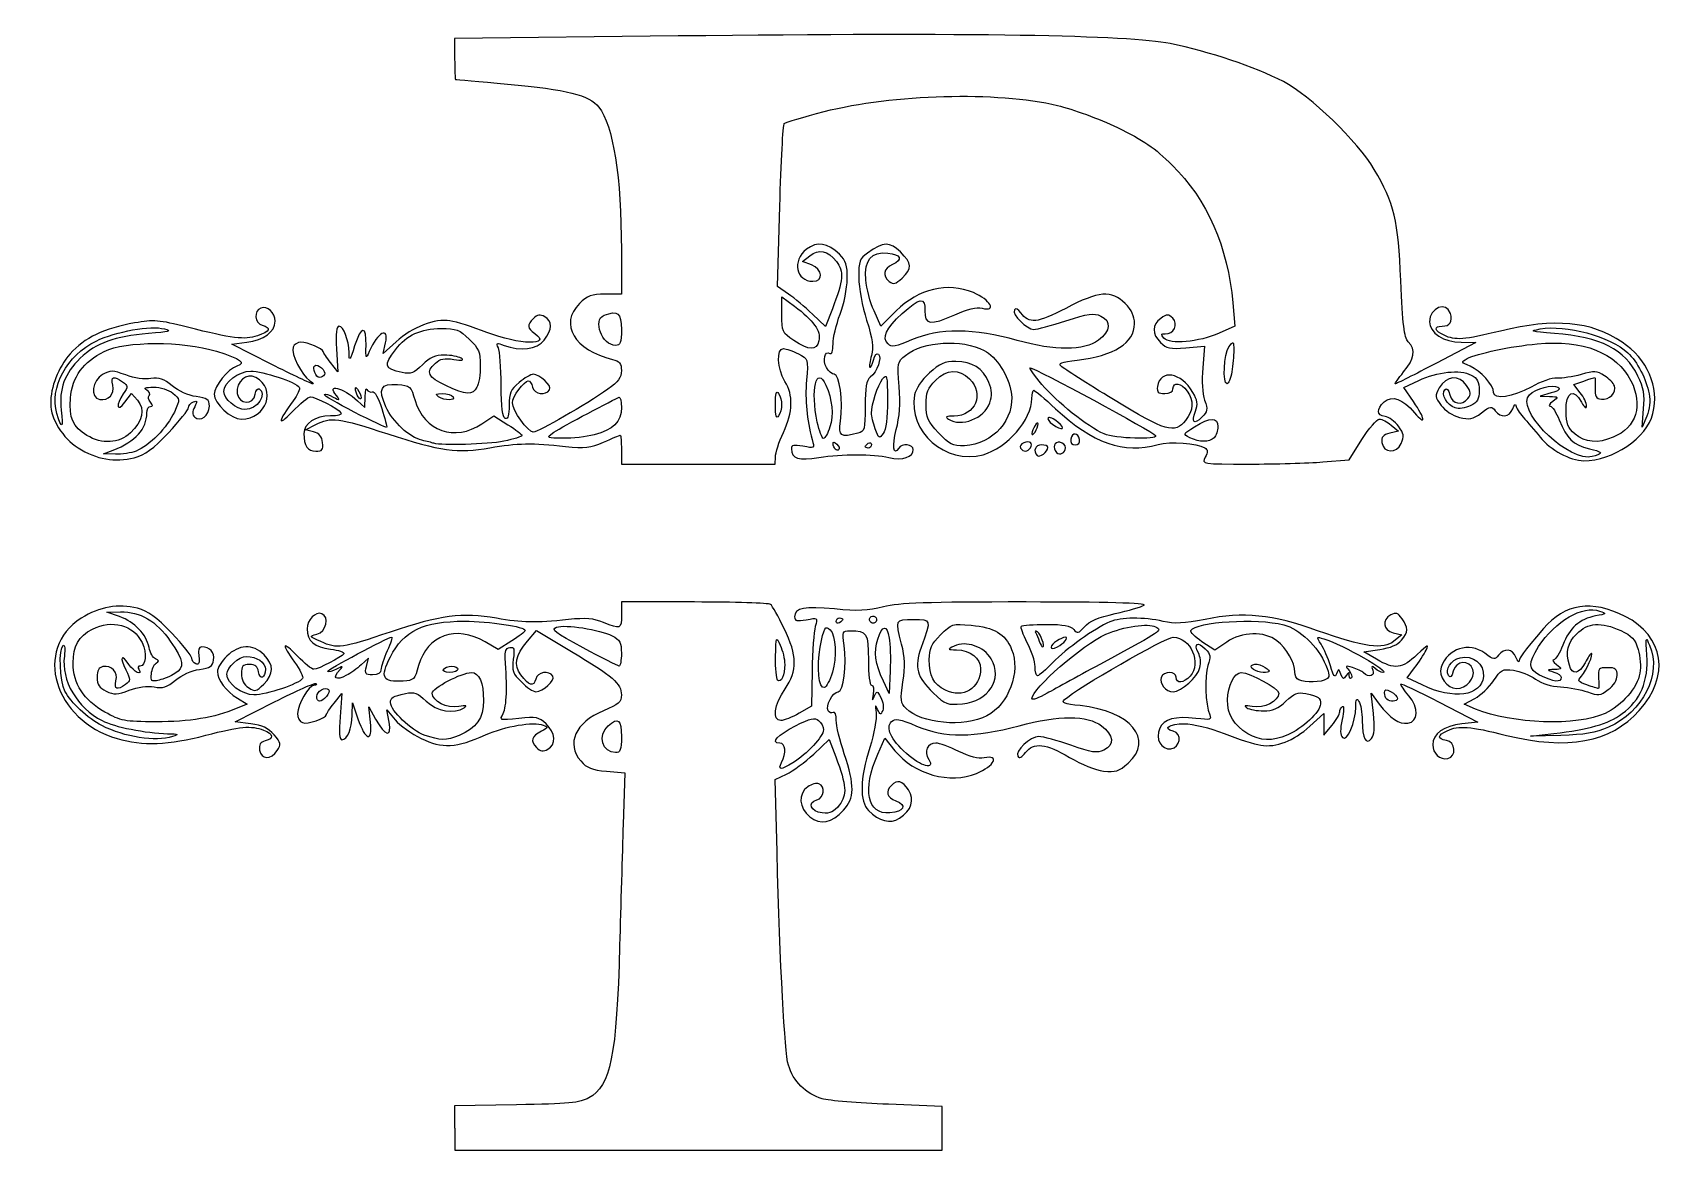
# Model space of a CAD drawing. Header units: centimetres. Extents: x -7.6 to 5.9, y -4.2 to 5.
import ezdxf

# ---------------------------------------------------------------- set-up
doc = ezdxf.new("R2010")
doc.units = ezdxf.units.CM
doc.header["$MEASUREMENT"] = 0
doc.layers.add('Layer 1', color=7, linetype='Continuous')

msp = doc.modelspace()

# ---------------------------------------------------------------- linework, layer by layer
at = {"layer": 'Layer 1'}
for points, knots in [([(-2.74914, 1.56948), (-2.74914, 1.63496), (-2.75358, 1.68854), (-2.75901, 1.68854), (-2.75901, 1.68854), (-2.76444, 1.68854), (-2.82619, 1.66319), (-2.89624, 1.6322), (-2.89624, 1.6322), (-3.0064, 1.58347), (-3.04886, 1.57866), (-3.21049, 1.59662), (-3.21049, 1.59662), (-3.48015, 1.62657), (-3.61013, 1.62413), (-3.83376, 1.58493), (-3.83376, 1.58493), (-4.10096, 1.53809), (-4.24085, 1.55712), (-4.67694, 1.69965), (-4.67694, 1.69965), (-5.08659, 1.83353), (-5.14694, 1.84133), (-5.27061, 1.77632), (-5.27061, 1.77632), (-5.27061, 1.77632), (-5.35529, 1.73181), (-5.35529, 1.73181), (-5.35529, 1.73181), (-5.35529, 1.73181), (-5.28914, 1.71574), (-5.28914, 1.71574), (-5.28914, 1.71574), (-5.24203, 1.7043), (-5.22058, 1.67903), (-5.21462, 1.62796), (-5.21462, 1.62796), (-5.20752, 1.56715), (-5.21614, 1.55625), (-5.27132, 1.55625), (-5.27132, 1.55625), (-5.33995, 1.55625), (-5.36851, 1.59921), (-5.36851, 1.70243), (-5.36851, 1.70243), (-5.36851, 1.78533), (-5.2748, 1.84729), (-5.14939, 1.84729), (-5.14939, 1.84729), (-5.0875, 1.84729), (-5.05436, 1.85776), (-5.06447, 1.87413), (-5.06447, 1.87413), (-5.08414, 1.90596), (-5.27462, 2.00604), (-5.31552, 2.00604), (-5.31552, 2.00604), (-5.33119, 2.00604), (-5.39909, 1.94949), (-5.46641, 1.88036), (-5.46641, 1.88036), (-5.59129, 1.75212), (-5.58618, 1.79912), (-5.45633, 1.97312), (-5.45633, 1.97312), (-5.42097, 2.0205), (-5.39888, 2.07033), (-5.40724, 2.08386), (-5.40724, 2.08386), (-5.43288, 2.12534), (-5.70894, 2.21771), (-5.80727, 2.21771), (-5.80727, 2.21771), (-5.90599, 2.21771), (-6.02997, 2.12321), (-6.02997, 2.04796), (-6.02997, 2.04796), (-6.02997, 1.98989), (-5.9237, 1.90021), (-5.85489, 1.90021), (-5.85489, 1.90021), (-5.7552, 1.90021), (-5.66715, 2.02783), (-5.73704, 2.07102), (-5.73704, 2.07102), (-5.75055, 2.07937), (-5.76543, 2.05924), (-5.77011, 2.02628), (-5.77011, 2.02628), (-5.783, 1.93544), (-5.90805, 1.94183), (-5.91877, 2.03388), (-5.91877, 2.03388), (-5.93, 2.13031), (-5.84227, 2.20594), (-5.76632, 2.16529), (-5.76632, 2.16529), (-5.59027, 2.07107), (-5.6763, 1.82083), (-5.88474, 1.82083), (-5.88474, 1.82083), (-5.96812, 1.82083), (-6.10934, 1.95136), (-6.10934, 2.02843), (-6.10934, 2.02843), (-6.10934, 2.09326), (-5.99374, 2.2353), (-5.92259, 2.25788), (-5.92259, 2.25788), (-5.83954, 2.28424), (-5.88646, 2.31858), (-6.09084, 2.38103), (-6.09084, 2.38103), (-6.37281, 2.46719), (-6.83854, 2.46658), (-7.01626, 2.37982), (-7.01626, 2.37982), (-7.18984, 2.29508), (-7.27971, 2.1706), (-7.2943, 1.99469), (-7.2943, 1.99469), (-7.3079, 1.8307), (-7.2762, 1.75845), (-7.15938, 1.68722), (-7.15938, 1.68722), (-7.03507, 1.61142), (-6.89436, 1.61971), (-6.80023, 1.70838), (-6.80023, 1.70838), (-6.6986, 1.80411), (-6.67729, 1.90226), (-6.74194, 1.9768), (-6.74194, 1.9768), (-6.74194, 1.9768), (-6.79166, 2.03412), (-6.79166, 2.03412), (-6.79166, 2.03412), (-6.79166, 2.03412), (-6.84654, 1.96054), (-6.84654, 1.96054), (-6.84654, 1.96054), (-6.91321, 1.87116), (-6.92502, 1.93649), (-6.85919, 2.03048), (-6.85919, 2.03048), (-6.81792, 2.0894), (-6.81823, 2.09532), (-6.86425, 2.12897), (-6.86425, 2.12897), (-6.93654, 2.18183), (-6.96375, 2.17273), (-6.94591, 2.10166), (-6.94591, 2.10166), (-6.92761, 2.02874), (-6.98137, 1.97038), (-7.05396, 1.98436), (-7.05396, 1.98436), (-7.13331, 1.99964), (-7.11674, 2.14098), (-7.02989, 2.18973), (-7.02989, 2.18973), (-6.96529, 2.22599), (-6.94651, 2.22559), (-6.83881, 2.18567), (-6.83881, 2.18567), (-6.76872, 2.15969), (-6.68293, 2.14732), (-6.63117, 2.15572), (-6.63117, 2.15572), (-6.56068, 2.16716), (-6.5253, 2.15516), (-6.45494, 2.09596), (-6.45494, 2.09596), (-6.40288, 2.05215), (-6.32239, 2.01594), (-6.25797, 2.00734), (-6.25797, 2.00734), (-6.16478, 1.9949), (-6.14903, 1.98365), (-6.14903, 1.92954), (-6.14903, 1.92954), (-6.14903, 1.85235), (-6.22582, 1.79442), (-6.26982, 1.83842), (-6.26982, 1.83842), (-6.29165, 1.86025), (-6.29168, 1.88259), (-6.26993, 1.92322), (-6.26993, 1.92322), (-6.24545, 1.96897), (-6.24729, 1.97574), (-6.28071, 1.96292), (-6.28071, 1.96292), (-6.30287, 1.95442), (-6.32101, 1.9334), (-6.32101, 1.91622), (-6.32101, 1.91622), (-6.32101, 1.89904), (-6.39542, 1.80597), (-6.48637, 1.7094), (-6.48637, 1.7094), (-6.61478, 1.57306), (-6.67792, 1.52694), (-6.76892, 1.50305), (-6.76892, 1.50305), (-6.92609, 1.46178), (-7.08194, 1.48908), (-7.23183, 1.58414), (-7.23183, 1.58414), (-7.35924, 1.66494), (-7.45694, 1.82203), (-7.45814, 1.94802), (-7.45814, 1.94802), (-7.45944, 2.08425), (-7.39545, 2.24848), (-7.29788, 2.35932), (-7.29788, 2.35932), (-7.18045, 2.49273), (-7.01683, 2.57137), (-6.76575, 2.6151), (-6.76575, 2.6151), (-6.60625, 2.64288), (-6.5663, 2.63962), (-6.32991, 2.57958), (-6.32991, 2.57958), (-5.96003, 2.48564), (-5.8596, 2.47329), (-5.75271, 2.50856), (-5.75271, 2.50856), (-5.64827, 2.54303), (-5.63346, 2.57512), (-5.71247, 2.59578), (-5.71247, 2.59578), (-5.7753, 2.61221), (-5.78463, 2.71468), (-5.72536, 2.73742), (-5.72536, 2.73742), (-5.67051, 2.75847), (-5.60663, 2.69995), (-5.60663, 2.62866), (-5.60663, 2.62866), (-5.60663, 2.54188), (-5.69929, 2.47316), (-5.83977, 2.45575), (-5.83977, 2.45575), (-5.83977, 2.45575), (-5.96381, 2.44038), (-5.96381, 2.44038), (-5.96381, 2.44038), (-5.96381, 2.44038), (-5.6401, 2.27612), (-5.6401, 2.27612), (-5.6401, 2.27612), (-5.46206, 2.18578), (-5.30728, 2.11223), (-5.29614, 2.11267), (-5.29614, 2.11267), (-5.285, 2.11311), (-5.29681, 2.12566), (-5.32238, 2.14055), (-5.32238, 2.14055), (-5.38539, 2.17724), (-5.47761, 2.36357), (-5.45803, 2.41461), (-5.45803, 2.41461), (-5.44933, 2.43728), (-5.42023, 2.45583), (-5.39337, 2.45583), (-5.39337, 2.45583), (-5.33764, 2.45583), (-5.20981, 2.40226), (-5.20962, 2.37882), (-5.20962, 2.37882), (-5.20954, 2.37024), (-5.1823, 2.32925), (-5.14907, 2.28772), (-5.14907, 2.28772), (-5.14907, 2.28772), (-5.08865, 2.21222), (-5.08865, 2.21222), (-5.08865, 2.21222), (-5.08865, 2.21222), (-5.09927, 2.40017), (-5.09927, 2.40017), (-5.09927, 2.40017), (-5.10656, 2.52921), (-5.10046, 2.58812), (-5.07979, 2.58812), (-5.07979, 2.58812), (-5.04102, 2.58812), (-4.99854, 2.47596), (-4.99647, 2.36812), (-4.99647, 2.36812), (-4.99506, 2.29461), (-4.98915, 2.30204), (-4.95017, 2.42626), (-4.95017, 2.42626), (-4.89725, 2.59491), (-4.85115, 2.59644), (-4.85608, 2.42938), (-4.85608, 2.42938), (-4.85933, 2.319), (-4.85741, 2.31534), (-4.82962, 2.37923), (-4.82962, 2.37923), (-4.75953, 2.5404), (-4.66429, 2.59027), (-4.69518, 2.44963), (-4.69518, 2.44963), (-4.69518, 2.44963), (-4.71398, 2.36404), (-4.71398, 2.36404), (-4.71398, 2.36404), (-4.71398, 2.36404), (-4.60874, 2.45911), (-4.60874, 2.45911), (-4.60874, 2.45911), (-4.47444, 2.58044), (-4.28846, 2.65303), (-4.16373, 2.63279), (-4.16373, 2.63279), (-4.11202, 2.6244), (-3.97538, 2.58115), (-3.86007, 2.53668), (-3.86007, 2.53668), (-3.58963, 2.43239), (-3.31883, 2.42626), (-3.46367, 2.52772), (-3.46367, 2.52772), (-3.52728, 2.57227), (-3.52956, 2.59766), (-3.47489, 2.65233), (-3.47489, 2.65233), (-3.44355, 2.68367), (-3.42084, 2.68715), (-3.38229, 2.66652), (-3.38229, 2.66652), (-3.31605, 2.63107), (-3.31744, 2.55986), (-3.38605, 2.47263), (-3.38605, 2.47263), (-3.44621, 2.39615), (-3.58141, 2.37864), (-3.71616, 2.42987), (-3.71616, 2.42987), (-3.77921, 2.45384), (-3.78456, 2.45164), (-3.76455, 2.41003), (-3.76455, 2.41003), (-3.75217, 2.38429), (-3.74153, 2.24505), (-3.7409, 2.1006), (-3.7409, 2.1006), (-3.74011, 1.91826), (-3.72988, 1.83467), (-3.70747, 1.8272), (-3.70747, 1.8272), (-3.68525, 1.81979), (-3.67518, 1.85351), (-3.67518, 1.93535), (-3.67518, 1.93535), (-3.67518, 2.03566), (-3.66244, 2.06498), (-3.59377, 2.12276), (-3.59377, 2.12276), (-3.549, 2.16043), (-3.49674, 2.19126), (-3.47764, 2.19126), (-3.47764, 2.19126), (-3.42117, 2.19126), (-3.32101, 2.09688), (-3.3418, 2.06325), (-3.3418, 2.06325), (-3.37306, 2.01266), (-3.46716, 2.02751), (-3.4823, 2.08542), (-3.4823, 2.08542), (-3.48991, 2.11452), (-3.50579, 2.13834), (-3.51759, 2.13834), (-3.51759, 2.13834), (-3.55171, 2.13834), (-3.64872, 2.00323), (-3.64872, 1.95571), (-3.64872, 1.95571), (-3.64872, 1.89325), (-3.52126, 1.71501), (-3.4766, 1.71501), (-3.4766, 1.71501), (-3.43466, 1.71501), (-3.03784, 1.94246), (-2.86159, 2.06752), (-2.86159, 2.06752), (-2.77488, 2.12904), (-2.74914, 2.16434), (-2.74914, 2.22169), (-2.74914, 2.22169), (-2.74914, 2.28096), (-2.76393, 2.29963), (-2.8219, 2.31356), (-2.8219, 2.31356), (-3.13676, 2.38923), (-3.26482, 2.60568), (-3.09513, 2.77537), (-3.09513, 2.77537), (-3.02996, 2.84054), (-2.99665, 2.85271), (-2.88346, 2.85271), (-2.88346, 2.85271), (-2.88346, 2.85271), (-2.74913, 2.85271), (-2.74913, 2.85271), (-2.74913, 2.85271), (-2.74913, 2.85271), (-2.74934, 3.21651), (-2.74934, 3.21651), (-2.74934, 3.21651), (-2.7497, 3.82148), (-2.81643, 4.24463), (-2.93531, 4.39576), (-2.93531, 4.39576), (-3.01341, 4.49505), (-3.19812, 4.54166), (-3.68839, 4.58579), (-3.68839, 4.58579), (-3.92122, 4.60675), (-4.1147, 4.62424), (-4.11834, 4.62466), (-4.11834, 4.62466), (-4.12198, 4.62508), (-4.12495, 4.70138), (-4.12495, 4.79421), (-4.12495, 4.79421), (-4.12495, 4.79421), (-4.12495, 4.963), (-4.12495, 4.963), (-4.12495, 4.963), (-4.12495, 4.963), (-2.27948, 4.98294), (-2.27948, 4.98294), (-2.27948, 4.98294), (0.17714, 5.00949), (1.43495, 4.98994), (1.77797, 4.91987), (1.77797, 4.91987), (2.10368, 4.85334), (2.47551, 4.72852), (2.71284, 4.60606), (2.71284, 4.60606), (2.93421, 4.49183), (3.32658, 4.11284), (3.46228, 3.88217), (3.46228, 3.88217), (3.62803, 3.60044), (3.66014, 3.46585), (3.68135, 2.96396), (3.68135, 2.96396), (3.69676, 2.59945), (3.70938, 2.49675), (3.74339, 2.45917), (3.74339, 2.45917), (3.80645, 2.38949), (3.79581, 2.32095), (3.70479, 2.21052), (3.70479, 2.21052), (3.66007, 2.15627), (3.62913, 2.11189), (3.63602, 2.11189), (3.63602, 2.11189), (3.64291, 2.11189), (3.79559, 2.18906), (3.97529, 2.28339), (3.97529, 2.28339), (3.97529, 2.28339), (4.30202, 2.45489), (4.30202, 2.45489), (4.30202, 2.45489), (4.30202, 2.45489), (4.17991, 2.45537), (4.17991, 2.45537), (4.17991, 2.45537), (4.03748, 2.45593), (3.91837, 2.53293), (3.91837, 2.62446), (3.91837, 2.62446), (3.91837, 2.74005), (4.05777, 2.79661), (4.09027, 2.69421), (4.09027, 2.69421), (4.11178, 2.62645), (4.08735, 2.58814), (4.02264, 2.58814), (4.02264, 2.58814), (3.9505, 2.58814), (3.95876, 2.54942), (4.03868, 2.51301), (4.03868, 2.51301), (4.13483, 2.4692), (4.19827, 2.47401), (4.50538, 2.54842), (4.50538, 2.54842), (4.94997, 2.65613), (5.25117, 2.62879), (5.50706, 2.45749), (5.50706, 2.45749), (5.71657, 2.31724), (5.81616, 2.08657), (5.76199, 1.86701), (5.76199, 1.86701), (5.71285, 1.66785), (5.43038, 1.47542), (5.19017, 1.47747), (5.19017, 1.47747), (5.07962, 1.47841), (4.91525, 1.56761), (4.83069, 1.67254), (4.83069, 1.67254), (4.7873, 1.72639), (4.72501, 1.80018), (4.69226, 1.83653), (4.69226, 1.83653), (4.65952, 1.87288), (4.63197, 1.91696), (4.63105, 1.93449), (4.63105, 1.93449), (4.63013, 1.95202), (4.61861, 1.93957), (4.60544, 1.90683), (4.60544, 1.90683), (4.57734, 1.83692), (4.50637, 1.82906), (4.46119, 1.89084), (4.46119, 1.89084), (4.43212, 1.9306), (4.42211, 1.92903), (4.34614, 1.87287), (4.34614, 1.87287), (4.27497, 1.82025), (4.2489, 1.81491), (4.16593, 1.83594), (4.16593, 1.83594), (4.11017, 1.85008), (4.04559, 1.89197), (4.01402, 1.9345), (4.01402, 1.9345), (3.96338, 2.00273), (3.96222, 2.01403), (3.99909, 2.08002), (3.99909, 2.08002), (4.05495, 2.18), (4.16528, 2.18985), (4.22408, 2.10012), (4.22408, 2.10012), (4.25995, 2.04537), (4.2622, 2.02459), (4.23573, 1.99269), (4.23573, 1.99269), (4.18344, 1.92969), (4.10674, 1.94444), (4.08747, 2.02122), (4.08747, 2.02122), (4.07648, 2.065), (4.06126, 2.08018), (4.04483, 2.06375), (4.04483, 2.06375), (4.0098, 2.02872), (4.06281, 1.93478), (4.12956, 1.9136), (4.12956, 1.9136), (4.15845, 1.90443), (4.21501, 1.91272), (4.25527, 1.93201), (4.25527, 1.93201), (4.31433, 1.96032), (4.32846, 1.98474), (4.32846, 2.05855), (4.32846, 2.05855), (4.32846, 2.12915), (4.31337, 2.15799), (4.26231, 2.18499), (4.26231, 2.18499), (4.17221, 2.23263), (3.97941, 2.21274), (3.82994, 2.14038), (3.82994, 2.14038), (3.82994, 2.14038), (3.70722, 2.08097), (3.70722, 2.08097), (3.70722, 2.08097), (3.70722, 2.08097), (3.78633, 1.96599), (3.78633, 1.96599), (3.78633, 1.96599), (3.88442, 1.82343), (3.89034, 1.76074), (3.79503, 1.87402), (3.79503, 1.87402), (3.69858, 1.98865), (3.60805, 2.02078), (3.54424, 1.96303), (3.54424, 1.96303), (3.47874, 1.90375), (3.48197, 1.85294), (3.5519, 1.84254), (3.5519, 1.84254), (3.58318, 1.83789), (3.63288, 1.80169), (3.66233, 1.76209), (3.66233, 1.76209), (3.70779, 1.70097), (3.71115, 1.67971), (3.68457, 1.62138), (3.68457, 1.62138), (3.64505, 1.53463), (3.53903, 1.53914), (3.52638, 1.6281), (3.52638, 1.6281), (3.51998, 1.6731), (3.53485, 1.69091), (3.59046, 1.70487), (3.59046, 1.70487), (3.59046, 1.70487), (3.66287, 1.72304), (3.66287, 1.72304), (3.66287, 1.72304), (3.66287, 1.72304), (3.60247, 1.77195), (3.60247, 1.77195), (3.60247, 1.77195), (3.56925, 1.79885), (3.5251, 1.82086), (3.50436, 1.82086), (3.50436, 1.82086), (3.48362, 1.82086), (3.41922, 1.74522), (3.36125, 1.65276), (3.36125, 1.65276), (3.36125, 1.65276), (3.25585, 1.48466), (3.25585, 1.48466), (3.25585, 1.48466), (3.25585, 1.48466), (3.03809, 1.46771), (3.03809, 1.46771), (3.03809, 1.46771), (2.91832, 1.45839), (2.64429, 1.45069), (2.42914, 1.4506), (2.42914, 1.4506), (2.03833, 1.45044), (2.03798, 1.45049), (2.06807, 1.50672), (2.06807, 1.50672), (2.09138, 1.55028), (2.09038, 1.56783), (2.06365, 1.58435), (2.06365, 1.58435), (1.99865, 1.62452), (1.78129, 1.63981), (1.679, 1.61141), (1.679, 1.61141), (1.39407, 1.53229), (1.13869, 1.62151), (0.83329, 1.90685), (0.83329, 1.90685), (0.74373, 1.99052), (0.66305, 2.05899), (0.65399, 2.05899), (0.65399, 2.05899), (0.64493, 2.05899), (0.63752, 2.02875), (0.63752, 1.99179), (0.63752, 1.99179), (0.63752, 1.81788), (0.43248, 1.58183), (0.23438, 1.52768), (0.23438, 1.52768), (-0.07341, 1.44355), (-0.38657, 1.71752), (-0.32961, 2.02112), (-0.32961, 2.02112), (-0.31955, 2.07472), (-0.27387, 2.14289), (-0.20832, 2.20212), (-0.20832, 2.20212), (-0.12218, 2.27994), (-0.0827, 2.29713), (0.00994, 2.29713), (0.00994, 2.29713), (0.14566, 2.29713), (0.2335, 2.24133), (0.28254, 2.12395), (0.28254, 2.12395), (0.31031, 2.05748), (0.31209, 2.01769), (0.29011, 1.95462), (0.29011, 1.95462), (0.24571, 1.82725), (0.05541, 1.7525), (-0.05039, 1.82087), (-0.05039, 1.82087), (-0.08051, 1.84033), (-0.06934, 1.84662), (-0.00409, 1.84692), (-0.00409, 1.84692), (0.17149, 1.84775), (0.24665, 2.02894), (0.12279, 2.1528), (0.12279, 2.1528), (0.03541, 2.24018), (-0.06282, 2.23584), (-0.15826, 2.1404), (-0.15826, 2.1404), (-0.2214, 2.07726), (-0.2356, 2.04064), (-0.2356, 1.94094), (-0.2356, 1.94094), (-0.2356, 1.83555), (-0.22147, 1.80367), (-0.13249, 1.70828), (-0.13249, 1.70828), (-0.04051, 1.60968), (-0.01729, 1.59822), (0.08258, 1.6022), (0.08258, 1.6022), (0.31673, 1.61154), (0.50184, 1.82343), (0.46723, 2.04252), (0.46723, 2.04252), (0.44561, 2.17939), (0.34392, 2.33632), (0.24304, 2.38848), (0.24304, 2.38848), (0.05865, 2.48383), (-0.25673, 2.46396), (-0.40456, 2.34768), (-0.40456, 2.34768), (-0.47249, 2.29425), (-0.47409, 2.28651), (-0.45802, 2.0898), (-0.45802, 2.0898), (-0.44631, 1.94651), (-0.45321, 1.84237), (-0.48153, 1.73488), (-0.48153, 1.73488), (-0.51724, 1.59937), (-0.50514, 1.5105), (-0.46076, 1.58231), (-0.46076, 1.58231), (-0.43527, 1.62356), (-0.34143, 1.61422), (-0.34143, 1.57044), (-0.34143, 1.57044), (-0.34143, 1.50622), (-0.42727, 1.4779), (-0.5416, 1.50442), (-0.5416, 1.50442), (-0.67817, 1.53609), (-0.92457, 1.53584), (-1.12, 1.50384), (-1.12, 1.50384), (-1.2842, 1.47695), (-1.34685, 1.4968), (-1.34685, 1.57569), (-1.34685, 1.57569), (-1.34685, 1.60664), (-1.32629, 1.61123), (-1.25092, 1.59709), (-1.25092, 1.59709), (-1.15597, 1.57928), (-1.1552, 1.57986), (-1.17526, 1.65368), (-1.17526, 1.65368), (-1.22027, 1.81932), (-1.23503, 1.97525), (-1.22153, 2.14243), (-1.22153, 2.14243), (-1.20736, 2.31792), (-1.20757, 2.3186), (-1.289, 2.36071), (-1.289, 2.36071), (-1.33393, 2.38394), (-1.38914, 2.40295), (-1.41169, 2.40295), (-1.41169, 2.40295), (-1.47176, 2.40295), (-1.46458, 2.23852), (-1.39987, 2.13239), (-1.39987, 2.13239), (-1.32908, 2.01629), (-1.33319, 1.88194), (-1.41274, 1.71104), (-1.41274, 1.71104), (-1.44898, 1.6332), (-1.47874, 1.54272), (-1.47889, 1.50998), (-1.47889, 1.50998), (-1.47889, 1.50998), (-1.47915, 1.45045), (-1.47915, 1.45045), (-1.47915, 1.45045), (-1.47915, 1.45045), (-2.11415, 1.45045), (-2.11415, 1.45045), (-2.11415, 1.45045), (-2.11415, 1.45045), (-2.74915, 1.45045), (-2.74915, 1.45045), (-2.74915, 1.45045), (-2.74915, 1.45045), (-2.74915, 1.56951), (-2.74915, 1.56951), (-2.74915, 1.56951), (-2.74915, 1.56951), (-2.74914, 1.56948), (-2.74914, 1.56948)], [0, 0, 0, 0, 0.00487805, 0.00487805, 0.00487805, 0.00487805, 0.0097561, 0.0097561, 0.0097561, 0.0097561, 0.01463415, 0.01463415, 0.01463415, 0.01463415, 0.0195122, 0.0195122, 0.0195122, 0.0195122, 0.02439024, 0.02439024, 0.02439024, 0.02439024, 0.02926829, 0.02926829, 0.02926829, 0.02926829, 0.03414634, 0.03414634, 0.03414634, 0.03414634, 0.03902439, 0.03902439, 0.03902439, 0.03902439, 0.04390244, 0.04390244, 0.04390244, 0.04390244, 0.04878049, 0.04878049, 0.04878049, 0.04878049, 0.05365854, 0.05365854, 0.05365854, 0.05365854, 0.05853659, 0.05853659, 0.05853659, 0.05853659, 0.06341463, 0.06341463, 0.06341463, 0.06341463, 0.06829268, 0.06829268, 0.06829268, 0.06829268, 0.07317073, 0.07317073, 0.07317073, 0.07317073, 0.07804878, 0.07804878, 0.07804878, 0.07804878, 0.08292683, 0.08292683, 0.08292683, 0.08292683, 0.08780488, 0.08780488, 0.08780488, 0.08780488, 0.09268293, 0.09268293, 0.09268293, 0.09268293, 0.09756098, 0.09756098, 0.09756098, 0.09756098, 0.10243902, 0.10243902, 0.10243902, 0.10243902, 0.10731707, 0.10731707, 0.10731707, 0.10731707, 0.11219512, 0.11219512, 0.11219512, 0.11219512, 0.11707317, 0.11707317, 0.11707317, 0.11707317, 0.12195122, 0.12195122, 0.12195122, 0.12195122, 0.12682927, 0.12682927, 0.12682927, 0.12682927, 0.13170732, 0.13170732, 0.13170732, 0.13170732, 0.13658537, 0.13658537, 0.13658537, 0.13658537, 0.14146341, 0.14146341, 0.14146341, 0.14146341, 0.14634146, 0.14634146, 0.14634146, 0.14634146, 0.15121951, 0.15121951, 0.15121951, 0.15121951, 0.15609756, 0.15609756, 0.15609756, 0.15609756, 0.16097561, 0.16097561, 0.16097561, 0.16097561, 0.16585366, 0.16585366, 0.16585366, 0.16585366, 0.17073171, 0.17073171, 0.17073171, 0.17073171, 0.17560976, 0.17560976, 0.17560976, 0.17560976, 0.1804878, 0.1804878, 0.1804878, 0.1804878, 0.18536585, 0.18536585, 0.18536585, 0.18536585, 0.1902439, 0.1902439, 0.1902439, 0.1902439, 0.19512195, 0.19512195, 0.19512195, 0.19512195, 0.2, 0.2, 0.2, 0.2, 0.20487805, 0.20487805, 0.20487805, 0.20487805, 0.2097561, 0.2097561, 0.2097561, 0.2097561, 0.21463415, 0.21463415, 0.21463415, 0.21463415, 0.2195122, 0.2195122, 0.2195122, 0.2195122, 0.22439024, 0.22439024, 0.22439024, 0.22439024, 0.22926829, 0.22926829, 0.22926829, 0.22926829, 0.23414634, 0.23414634, 0.23414634, 0.23414634, 0.23902439, 0.23902439, 0.23902439, 0.23902439, 0.24390244, 0.24390244, 0.24390244, 0.24390244, 0.24878049, 0.24878049, 0.24878049, 0.24878049, 0.25365854, 0.25365854, 0.25365854, 0.25365854, 0.25853659, 0.25853659, 0.25853659, 0.25853659, 0.26341463, 0.26341463, 0.26341463, 0.26341463, 0.26829268, 0.26829268, 0.26829268, 0.26829268, 0.27317073, 0.27317073, 0.27317073, 0.27317073, 0.27804878, 0.27804878, 0.27804878, 0.27804878, 0.28292683, 0.28292683, 0.28292683, 0.28292683, 0.28780488, 0.28780488, 0.28780488, 0.28780488, 0.29268293, 0.29268293, 0.29268293, 0.29268293, 0.29756098, 0.29756098, 0.29756098, 0.29756098, 0.30243902, 0.30243902, 0.30243902, 0.30243902, 0.30731707, 0.30731707, 0.30731707, 0.30731707, 0.31219512, 0.31219512, 0.31219512, 0.31219512, 0.31707317, 0.31707317, 0.31707317, 0.31707317, 0.32195122, 0.32195122, 0.32195122, 0.32195122, 0.32682927, 0.32682927, 0.32682927, 0.32682927, 0.33170732, 0.33170732, 0.33170732, 0.33170732, 0.33658537, 0.33658537, 0.33658537, 0.33658537, 0.34146341, 0.34146341, 0.34146341, 0.34146341, 0.34634146, 0.34634146, 0.34634146, 0.34634146, 0.35121951, 0.35121951, 0.35121951, 0.35121951, 0.35609756, 0.35609756, 0.35609756, 0.35609756, 0.36097561, 0.36097561, 0.36097561, 0.36097561, 0.36585366, 0.36585366, 0.36585366, 0.36585366, 0.37073171, 0.37073171, 0.37073171, 0.37073171, 0.37560976, 0.37560976, 0.37560976, 0.37560976, 0.3804878, 0.3804878, 0.3804878, 0.3804878, 0.38536585, 0.38536585, 0.38536585, 0.38536585, 0.3902439, 0.3902439, 0.3902439, 0.3902439, 0.39512195, 0.39512195, 0.39512195, 0.39512195, 0.4, 0.4, 0.4, 0.4, 0.40487805, 0.40487805, 0.40487805, 0.40487805, 0.4097561, 0.4097561, 0.4097561, 0.4097561, 0.41463415, 0.41463415, 0.41463415, 0.41463415, 0.4195122, 0.4195122, 0.4195122, 0.4195122, 0.42439024, 0.42439024, 0.42439024, 0.42439024, 0.42926829, 0.42926829, 0.42926829, 0.42926829, 0.43414634, 0.43414634, 0.43414634, 0.43414634, 0.43902439, 0.43902439, 0.43902439, 0.43902439, 0.44390244, 0.44390244, 0.44390244, 0.44390244, 0.44878049, 0.44878049, 0.44878049, 0.44878049, 0.45365854, 0.45365854, 0.45365854, 0.45365854, 0.45853659, 0.45853659, 0.45853659, 0.45853659, 0.46341463, 0.46341463, 0.46341463, 0.46341463, 0.46829268, 0.46829268, 0.46829268, 0.46829268, 0.47317073, 0.47317073, 0.47317073, 0.47317073, 0.47804878, 0.47804878, 0.47804878, 0.47804878, 0.48292683, 0.48292683, 0.48292683, 0.48292683, 0.48780488, 0.48780488, 0.48780488, 0.48780488, 0.49268293, 0.49268293, 0.49268293, 0.49268293, 0.49756098, 0.49756098, 0.49756098, 0.49756098, 0.50243902, 0.50243902, 0.50243902, 0.50243902, 0.50731707, 0.50731707, 0.50731707, 0.50731707, 0.51219512, 0.51219512, 0.51219512, 0.51219512, 0.51707317, 0.51707317, 0.51707317, 0.51707317, 0.52195122, 0.52195122, 0.52195122, 0.52195122, 0.52682927, 0.52682927, 0.52682927, 0.52682927, 0.53170732, 0.53170732, 0.53170732, 0.53170732, 0.53658537, 0.53658537, 0.53658537, 0.53658537, 0.54146341, 0.54146341, 0.54146341, 0.54146341, 0.54634146, 0.54634146, 0.54634146, 0.54634146, 0.55121951, 0.55121951, 0.55121951, 0.55121951, 0.55609756, 0.55609756, 0.55609756, 0.55609756, 0.56097561, 0.56097561, 0.56097561, 0.56097561, 0.56585366, 0.56585366, 0.56585366, 0.56585366, 0.57073171, 0.57073171, 0.57073171, 0.57073171, 0.57560976, 0.57560976, 0.57560976, 0.57560976, 0.5804878, 0.5804878, 0.5804878, 0.5804878, 0.58536585, 0.58536585, 0.58536585, 0.58536585, 0.5902439, 0.5902439, 0.5902439, 0.5902439, 0.59512195, 0.59512195, 0.59512195, 0.59512195, 0.6, 0.6, 0.6, 0.6, 0.60487805, 0.60487805, 0.60487805, 0.60487805, 0.6097561, 0.6097561, 0.6097561, 0.6097561, 0.61463415, 0.61463415, 0.61463415, 0.61463415, 0.6195122, 0.6195122, 0.6195122, 0.6195122, 0.62439024, 0.62439024, 0.62439024, 0.62439024, 0.62926829, 0.62926829, 0.62926829, 0.62926829, 0.63414634, 0.63414634, 0.63414634, 0.63414634, 0.63902439, 0.63902439, 0.63902439, 0.63902439, 0.64390244, 0.64390244, 0.64390244, 0.64390244, 0.64878049, 0.64878049, 0.64878049, 0.64878049, 0.65365854, 0.65365854, 0.65365854, 0.65365854, 0.65853659, 0.65853659, 0.65853659, 0.65853659, 0.66341463, 0.66341463, 0.66341463, 0.66341463, 0.66829268, 0.66829268, 0.66829268, 0.66829268, 0.67317073, 0.67317073, 0.67317073, 0.67317073, 0.67804878, 0.67804878, 0.67804878, 0.67804878, 0.68292683, 0.68292683, 0.68292683, 0.68292683, 0.68780488, 0.68780488, 0.68780488, 0.68780488, 0.69268293, 0.69268293, 0.69268293, 0.69268293, 0.69756098, 0.69756098, 0.69756098, 0.69756098, 0.70243902, 0.70243902, 0.70243902, 0.70243902, 0.70731707, 0.70731707, 0.70731707, 0.70731707, 0.71219512, 0.71219512, 0.71219512, 0.71219512, 0.71707317, 0.71707317, 0.71707317, 0.71707317, 0.72195122, 0.72195122, 0.72195122, 0.72195122, 0.72682927, 0.72682927, 0.72682927, 0.72682927, 0.73170732, 0.73170732, 0.73170732, 0.73170732, 0.73658537, 0.73658537, 0.73658537, 0.73658537, 0.74146341, 0.74146341, 0.74146341, 0.74146341, 0.74634146, 0.74634146, 0.74634146, 0.74634146, 0.75121951, 0.75121951, 0.75121951, 0.75121951, 0.75609756, 0.75609756, 0.75609756, 0.75609756, 0.76097561, 0.76097561, 0.76097561, 0.76097561, 0.76585366, 0.76585366, 0.76585366, 0.76585366, 0.77073171, 0.77073171, 0.77073171, 0.77073171, 0.77560976, 0.77560976, 0.77560976, 0.77560976, 0.7804878, 0.7804878, 0.7804878, 0.7804878, 0.78536585, 0.78536585, 0.78536585, 0.78536585, 0.7902439, 0.7902439, 0.7902439, 0.7902439, 0.79512195, 0.79512195, 0.79512195, 0.79512195, 0.8, 0.8, 0.8, 0.8, 0.80487805, 0.80487805, 0.80487805, 0.80487805, 0.8097561, 0.8097561, 0.8097561, 0.8097561, 0.81463415, 0.81463415, 0.81463415, 0.81463415, 0.8195122, 0.8195122, 0.8195122, 0.8195122, 0.82439024, 0.82439024, 0.82439024, 0.82439024, 0.82926829, 0.82926829, 0.82926829, 0.82926829, 0.83414634, 0.83414634, 0.83414634, 0.83414634, 0.83902439, 0.83902439, 0.83902439, 0.83902439, 0.84390244, 0.84390244, 0.84390244, 0.84390244, 0.84878049, 0.84878049, 0.84878049, 0.84878049, 0.85365854, 0.85365854, 0.85365854, 0.85365854, 0.85853659, 0.85853659, 0.85853659, 0.85853659, 0.86341463, 0.86341463, 0.86341463, 0.86341463, 0.86829268, 0.86829268, 0.86829268, 0.86829268, 0.87317073, 0.87317073, 0.87317073, 0.87317073, 0.87804878, 0.87804878, 0.87804878, 0.87804878, 0.88292683, 0.88292683, 0.88292683, 0.88292683, 0.88780488, 0.88780488, 0.88780488, 0.88780488, 0.89268293, 0.89268293, 0.89268293, 0.89268293, 0.89756098, 0.89756098, 0.89756098, 0.89756098, 0.90243902, 0.90243902, 0.90243902, 0.90243902, 0.90731707, 0.90731707, 0.90731707, 0.90731707, 0.91219512, 0.91219512, 0.91219512, 0.91219512, 0.91707317, 0.91707317, 0.91707317, 0.91707317, 0.92195122, 0.92195122, 0.92195122, 0.92195122, 0.92682927, 0.92682927, 0.92682927, 0.92682927, 0.93170732, 0.93170732, 0.93170732, 0.93170732, 0.93658537, 0.93658537, 0.93658537, 0.93658537, 0.94146341, 0.94146341, 0.94146341, 0.94146341, 0.94634146, 0.94634146, 0.94634146, 0.94634146, 0.95121951, 0.95121951, 0.95121951, 0.95121951, 0.95609756, 0.95609756, 0.95609756, 0.95609756, 0.96097561, 0.96097561, 0.96097561, 0.96097561, 0.96585366, 0.96585366, 0.96585366, 0.96585366, 0.97073171, 0.97073171, 0.97073171, 0.97073171, 0.97560976, 0.97560976, 0.97560976, 0.97560976, 0.9804878, 0.9804878, 0.9804878, 0.9804878, 0.98536585, 0.98536585, 0.98536585, 0.98536585, 0.9902439, 0.9902439, 0.9902439, 0.9902439, 1, 1, 1, 1]), ([(-0.79783, 1.70522), (-0.74258, 1.72003), (-0.7383, 1.73593), (-0.7383, 1.92651), (-0.7383, 1.92651), (-0.7383, 2.08268), (-0.72814, 2.14029), (-0.69586, 2.16708), (-0.69586, 2.16708), (-0.63775, 2.21531), (-0.59806, 2.32617), (-0.62813, 2.35625), (-0.62813, 2.35625), (-0.64261, 2.37073), (-0.65935, 2.35193), (-0.67009, 2.30913), (-0.67009, 2.30913), (-0.67992, 2.26997), (-0.69313, 2.2431), (-0.69945, 2.24941), (-0.69945, 2.24941), (-0.70577, 2.25573), (-0.69974, 2.29994), (-0.68606, 2.34766), (-0.68606, 2.34766), (-0.66644, 2.41606), (-0.67487, 2.47728), (-0.72586, 2.63695), (-0.72586, 2.63695), (-0.76273, 2.75239), (-0.79069, 2.90412), (-0.79088, 2.98981), (-0.79088, 2.98981), (-0.79118, 3.12393), (-0.78337, 3.14567), (-0.71846, 3.19139), (-0.71846, 3.19139), (-0.58449, 3.28575), (-0.53398, 3.28745), (-0.44707, 3.20054), (-0.44707, 3.20054), (-0.35084, 3.10431), (-0.34834, 3.0655), (-0.43326, 2.98572), (-0.43326, 2.98572), (-0.48749, 2.93477), (-0.50553, 2.93003), (-0.53909, 2.95789), (-0.53909, 2.95789), (-0.59875, 3.0074), (-0.58842, 3.06146), (-0.51272, 3.09595), (-0.51272, 3.09595), (-0.42486, 3.13598), (-0.44294, 3.18131), (-0.55099, 3.1919), (-0.55099, 3.1919), (-0.68782, 3.20532), (-0.74635, 3.13431), (-0.73241, 2.9718), (-0.73241, 2.9718), (-0.72617, 2.89902), (-0.69581, 2.78284), (-0.66495, 2.71363), (-0.66495, 2.71363), (-0.66495, 2.71363), (-0.60884, 2.58779), (-0.60884, 2.58779), (-0.60884, 2.58779), (-0.60884, 2.58779), (-0.48175, 2.71436), (-0.48175, 2.71436), (-0.48175, 2.71436), (-0.29699, 2.89835), (-0.05979, 2.95447), (0.15459, 2.86489), (0.15459, 2.86489), (0.29568, 2.80594), (0.35218, 2.70468), (0.22636, 2.73626), (0.22636, 2.73626), (0.18128, 2.74758), (0.107, 2.72973), (0.00075, 2.68204), (0.00075, 2.68204), (-0.19715, 2.59323), (-0.25018, 2.60029), (-0.24493, 2.71474), (-0.24493, 2.71474), (-0.23961, 2.83072), (-0.28922, 2.82461), (-0.43362, 2.6915), (-0.43362, 2.6915), (-0.56674, 2.56879), (-0.60187, 2.49281), (-0.5492, 2.44151), (-0.5492, 2.44151), (-0.51952, 2.4126), (-0.48631, 2.41833), (-0.35466, 2.47505), (-0.35466, 2.47505), (-0.12838, 2.57254), (0.16014, 2.57124), (0.51655, 2.47112), (0.51655, 2.47112), (0.82991, 2.3831), (1.06634, 2.38374), (1.18625, 2.47294), (1.18625, 2.47294), (1.28678, 2.54772), (1.29538, 2.63175), (1.20664, 2.67218), (1.20664, 2.67218), (1.14782, 2.69898), (1.10361, 2.69292), (0.91883, 2.63275), (0.91883, 2.63275), (0.79876, 2.59365), (0.67985, 2.56165), (0.65459, 2.56165), (0.65459, 2.56165), (0.59513, 2.56165), (0.47066, 2.68587), (0.49334, 2.72257), (0.49334, 2.72257), (0.50423, 2.74019), (0.52429, 2.73142), (0.54687, 2.69919), (0.54687, 2.69919), (0.61279, 2.60508), (0.68326, 2.61198), (0.91743, 2.73549), (0.91743, 2.73549), (1.18916, 2.87881), (1.2948, 2.88741), (1.40685, 2.77536), (1.40685, 2.77536), (1.46202, 2.72019), (1.48419, 2.67222), (1.48419, 2.60799), (1.48419, 2.60799), (1.48419, 2.45056), (1.31408, 2.34283), (1.01139, 2.30859), (1.01139, 2.30859), (0.87752, 2.29344), (0.85198, 2.2834), (0.88024, 2.25705), (0.88024, 2.25705), (0.89954, 2.23905), (1.09292, 2.11567), (1.30998, 1.98288), (1.30998, 1.98288), (1.74161, 1.71881), (1.81608, 1.69734), (1.90561, 1.81116), (1.90561, 1.81116), (1.97096, 1.89424), (1.9754, 1.97291), (1.91926, 2.05306), (1.91926, 2.05306), (1.87235, 2.12003), (1.8017, 2.13152), (1.8017, 2.07218), (1.8017, 2.07218), (1.8017, 2.0472), (1.77651, 2.03249), (1.73371, 2.03249), (1.73371, 2.03249), (1.67918, 2.03249), (1.6674, 2.04374), (1.67418, 2.08932), (1.67418, 2.08932), (1.69603, 2.23619), (1.86929, 2.20815), (1.9663, 2.04204), (1.9663, 2.04204), (2.00481, 1.9761), (2.00891, 1.94486), (1.98673, 1.88651), (1.98673, 1.88651), (1.95078, 1.79195), (1.97451, 1.77022), (2.04106, 1.83676), (2.04106, 1.83676), (2.08706, 1.88276), (2.08987, 1.90056), (2.06319, 1.97708), (2.06319, 1.97708), (2.04484, 2.02973), (2.03865, 2.13645), (2.0477, 2.24438), (2.0477, 2.24438), (2.0477, 2.24438), (2.06276, 2.42403), (2.06276, 2.42403), (2.06276, 2.42403), (2.06276, 2.42403), (1.90914, 2.4101), (1.90914, 2.4101), (1.90914, 2.4101), (1.7768, 2.3981), (1.74773, 2.40397), (1.69924, 2.45246), (1.69924, 2.45246), (1.62673, 2.52497), (1.62764, 2.60085), (1.70163, 2.65268), (1.70163, 2.65268), (1.75405, 2.6894), (1.76458, 2.6895), (1.8004, 2.65368), (1.8004, 2.65368), (1.84897, 2.60511), (1.80702, 2.5197), (1.73758, 2.5258), (1.73758, 2.5258), (1.70178, 2.52895), (1.69988, 2.52255), (1.72694, 2.48995), (1.72694, 2.48995), (1.77297, 2.43449), (2.01638, 2.4562), (2.18259, 2.53058), (2.18259, 2.53058), (2.18259, 2.53058), (2.31213, 2.58856), (2.31213, 2.58856), (2.31213, 2.58856), (2.31213, 2.58856), (2.29563, 2.78016), (2.29563, 2.78016), (2.29563, 2.78016), (2.25627, 3.23729), (2.08142, 3.63517), (1.79633, 3.91633), (1.79633, 3.91633), (1.65132, 4.05934), (1.55718, 4.12393), (1.34367, 4.22691), (1.34367, 4.22691), (1.1954, 4.29842), (0.97289, 4.38086), (0.8492, 4.41011), (0.8492, 4.41011), (0.3511, 4.52791), (-0.50988, 4.505), (-1.07667, 4.35886), (-1.07667, 4.35886), (-1.24698, 4.31495), (-1.39476, 4.27057), (-1.40509, 4.26025), (-1.40509, 4.26025), (-1.41541, 4.24993), (-1.43215, 3.94301), (-1.44228, 3.57821), (-1.44228, 3.57821), (-1.44228, 3.57821), (-1.4607, 2.91494), (-1.4607, 2.91494), (-1.4607, 2.91494), (-1.4607, 2.91494), (-1.3707, 2.85326), (-1.3707, 2.85326), (-1.3707, 2.85326), (-1.3212, 2.81933), (-1.23199, 2.74518), (-1.17246, 2.68847), (-1.17246, 2.68847), (-1.17246, 2.68847), (-1.06421, 2.58536), (-1.06421, 2.58536), (-1.06421, 2.58536), (-1.06421, 2.58536), (-1.00858, 2.73074), (-1.00858, 2.73074), (-1.00858, 2.73074), (-0.91871, 2.96559), (-0.91189, 3.04247), (-0.97396, 3.12137), (-0.97396, 3.12137), (-1.04594, 3.21288), (-1.12158, 3.22947), (-1.19481, 3.16982), (-1.19481, 3.16982), (-1.19481, 3.16982), (-1.25424, 3.12141), (-1.25424, 3.12141), (-1.25424, 3.12141), (-1.25424, 3.12141), (-1.18148, 3.09355), (-1.18148, 3.09355), (-1.18148, 3.09355), (-1.0881, 3.0578), (-1.07935, 2.95855), (-1.16957, 2.95855), (-1.16957, 2.95855), (-1.30845, 2.95855), (-1.34234, 3.12829), (-1.22231, 3.22271), (-1.22231, 3.22271), (-1.13627, 3.29039), (-1.04698, 3.27677), (-0.94997, 3.18117), (-0.94997, 3.18117), (-0.89553, 3.12753), (-0.88413, 3.09152), (-0.88555, 2.97774), (-0.88555, 2.97774), (-0.8865, 2.9017), (-0.91329, 2.77058), (-0.94508, 2.68636), (-0.94508, 2.68636), (-0.97687, 2.60214), (-1.00289, 2.4913), (-1.00289, 2.44006), (-1.00289, 2.44006), (-1.00289, 2.38425), (-1.01357, 2.35349), (-1.02954, 2.36335), (-1.02954, 2.36335), (-1.07081, 2.38886), (-1.08979, 2.30767), (-1.05692, 2.24624), (-1.05692, 2.24624), (-1.04074, 2.216), (-1.01171, 2.19126), (-0.99242, 2.19126), (-0.99242, 2.19126), (-0.94864, 2.19126), (-0.91898, 1.96718), (-0.94125, 1.80472), (-0.94125, 1.80472), (-0.9584, 1.67962), (-0.94029, 1.66706), (-0.79784, 1.70523), (-0.79784, 1.70523), (-0.79784, 1.70523), (-0.79783, 1.70522), (-0.79783, 1.70522)], [0, 0, 0, 0, 0.01162791, 0.01162791, 0.01162791, 0.01162791, 0.02325581, 0.02325581, 0.02325581, 0.02325581, 0.03488372, 0.03488372, 0.03488372, 0.03488372, 0.04651163, 0.04651163, 0.04651163, 0.04651163, 0.05813953, 0.05813953, 0.05813953, 0.05813953, 0.06976744, 0.06976744, 0.06976744, 0.06976744, 0.08139535, 0.08139535, 0.08139535, 0.08139535, 0.09302326, 0.09302326, 0.09302326, 0.09302326, 0.10465116, 0.10465116, 0.10465116, 0.10465116, 0.11627907, 0.11627907, 0.11627907, 0.11627907, 0.12790698, 0.12790698, 0.12790698, 0.12790698, 0.13953488, 0.13953488, 0.13953488, 0.13953488, 0.15116279, 0.15116279, 0.15116279, 0.15116279, 0.1627907, 0.1627907, 0.1627907, 0.1627907, 0.1744186, 0.1744186, 0.1744186, 0.1744186, 0.18604651, 0.18604651, 0.18604651, 0.18604651, 0.19767442, 0.19767442, 0.19767442, 0.19767442, 0.20930233, 0.20930233, 0.20930233, 0.20930233, 0.22093023, 0.22093023, 0.22093023, 0.22093023, 0.23255814, 0.23255814, 0.23255814, 0.23255814, 0.24418605, 0.24418605, 0.24418605, 0.24418605, 0.25581395, 0.25581395, 0.25581395, 0.25581395, 0.26744186, 0.26744186, 0.26744186, 0.26744186, 0.27906977, 0.27906977, 0.27906977, 0.27906977, 0.29069767, 0.29069767, 0.29069767, 0.29069767, 0.30232558, 0.30232558, 0.30232558, 0.30232558, 0.31395349, 0.31395349, 0.31395349, 0.31395349, 0.3255814, 0.3255814, 0.3255814, 0.3255814, 0.3372093, 0.3372093, 0.3372093, 0.3372093, 0.34883721, 0.34883721, 0.34883721, 0.34883721, 0.36046512, 0.36046512, 0.36046512, 0.36046512, 0.37209302, 0.37209302, 0.37209302, 0.37209302, 0.38372093, 0.38372093, 0.38372093, 0.38372093, 0.39534884, 0.39534884, 0.39534884, 0.39534884, 0.40697674, 0.40697674, 0.40697674, 0.40697674, 0.41860465, 0.41860465, 0.41860465, 0.41860465, 0.43023256, 0.43023256, 0.43023256, 0.43023256, 0.44186047, 0.44186047, 0.44186047, 0.44186047, 0.45348837, 0.45348837, 0.45348837, 0.45348837, 0.46511628, 0.46511628, 0.46511628, 0.46511628, 0.47674419, 0.47674419, 0.47674419, 0.47674419, 0.48837209, 0.48837209, 0.48837209, 0.48837209, 0.5, 0.5, 0.5, 0.5, 0.51162791, 0.51162791, 0.51162791, 0.51162791, 0.52325581, 0.52325581, 0.52325581, 0.52325581, 0.53488372, 0.53488372, 0.53488372, 0.53488372, 0.54651163, 0.54651163, 0.54651163, 0.54651163, 0.55813953, 0.55813953, 0.55813953, 0.55813953, 0.56976744, 0.56976744, 0.56976744, 0.56976744, 0.58139535, 0.58139535, 0.58139535, 0.58139535, 0.59302326, 0.59302326, 0.59302326, 0.59302326, 0.60465116, 0.60465116, 0.60465116, 0.60465116, 0.61627907, 0.61627907, 0.61627907, 0.61627907, 0.62790698, 0.62790698, 0.62790698, 0.62790698, 0.63953488, 0.63953488, 0.63953488, 0.63953488, 0.65116279, 0.65116279, 0.65116279, 0.65116279, 0.6627907, 0.6627907, 0.6627907, 0.6627907, 0.6744186, 0.6744186, 0.6744186, 0.6744186, 0.68604651, 0.68604651, 0.68604651, 0.68604651, 0.69767442, 0.69767442, 0.69767442, 0.69767442, 0.70930233, 0.70930233, 0.70930233, 0.70930233, 0.72093023, 0.72093023, 0.72093023, 0.72093023, 0.73255814, 0.73255814, 0.73255814, 0.73255814, 0.74418605, 0.74418605, 0.74418605, 0.74418605, 0.75581395, 0.75581395, 0.75581395, 0.75581395, 0.76744186, 0.76744186, 0.76744186, 0.76744186, 0.77906977, 0.77906977, 0.77906977, 0.77906977, 0.79069767, 0.79069767, 0.79069767, 0.79069767, 0.80232558, 0.80232558, 0.80232558, 0.80232558, 0.81395349, 0.81395349, 0.81395349, 0.81395349, 0.8255814, 0.8255814, 0.8255814, 0.8255814, 0.8372093, 0.8372093, 0.8372093, 0.8372093, 0.84883721, 0.84883721, 0.84883721, 0.84883721, 0.86046512, 0.86046512, 0.86046512, 0.86046512, 0.87209302, 0.87209302, 0.87209302, 0.87209302, 0.88372093, 0.88372093, 0.88372093, 0.88372093, 0.89534884, 0.89534884, 0.89534884, 0.89534884, 0.90697674, 0.90697674, 0.90697674, 0.90697674, 0.91860465, 0.91860465, 0.91860465, 0.91860465, 0.93023256, 0.93023256, 0.93023256, 0.93023256, 0.94186047, 0.94186047, 0.94186047, 0.94186047, 0.95348837, 0.95348837, 0.95348837, 0.95348837, 0.96511628, 0.96511628, 0.96511628, 0.96511628, 0.97674419, 0.97674419, 0.97674419, 0.97674419, 1, 1, 1, 1]), ([(-2.74914, 2.56167), (-2.74914, 2.69945), (-2.77715, 2.72216), (-2.8925, 2.6779), (-2.8925, 2.6779), (-2.98863, 2.64101), (-2.90813, 2.42938), (-2.79796, 2.42938), (-2.79796, 2.42938), (-2.75702, 2.42938), (-2.74914, 2.45072), (-2.74914, 2.56167)], [0, 0, 0, 0, 0.25, 0.25, 0.25, 0.25, 0.5, 0.5, 0.5, 0.5, 1, 1, 1, 1]), ([(-1.11981, 2.46815), (-1.10023, 2.54615), (-1.16603, 2.63949), (-1.32088, 2.75336), (-1.32088, 2.75336), (-1.32088, 2.75336), (-1.42622, 2.83083), (-1.42622, 2.83083), (-1.42622, 2.83083), (-1.42622, 2.83083), (-1.42622, 2.68397), (-1.42622, 2.68397), (-1.42622, 2.68397), (-1.42622, 2.54402), (-1.42158, 2.53396), (-1.32747, 2.47001), (-1.32747, 2.47001), (-1.20222, 2.3849), (-1.14084, 2.38435), (-1.11981, 2.46814), (-1.11981, 2.46814), (-1.11981, 2.46814), (-1.11981, 2.46815), (-1.11981, 2.46815)], [0, 0, 0, 0, 0.14285714, 0.14285714, 0.14285714, 0.14285714, 0.28571429, 0.28571429, 0.28571429, 0.28571429, 0.42857143, 0.42857143, 0.42857143, 0.42857143, 0.57142857, 0.57142857, 0.57142857, 0.57142857, 0.71428571, 0.71428571, 0.71428571, 0.71428571, 1, 1, 1, 1]), ([(-7.37062, 1.89657), (-7.39115, 2.06993), (-7.34376, 2.19909), (-7.21382, 2.32395), (-7.21382, 2.32395), (-7.08247, 2.45016), (-6.92966, 2.50552), (-6.65174, 2.52756), (-6.65174, 2.52756), (-6.47832, 2.54131), (-6.4544, 2.5482), (-6.51938, 2.5657), (-6.51938, 2.5657), (-6.63233, 2.59611), (-6.91836, 2.5452), (-7.08362, 2.46526), (-7.08362, 2.46526), (-7.32378, 2.3491), (-7.47034, 2.07871), (-7.40727, 1.86818), (-7.40727, 1.86818), (-7.36631, 1.73148), (-7.35236, 1.7423), (-7.37063, 1.89657), (-7.37063, 1.89657), (-7.37063, 1.89657), (-7.37062, 1.89657), (-7.37062, 1.89657)], [0, 0, 0, 0, 0.125, 0.125, 0.125, 0.125, 0.25, 0.25, 0.25, 0.25, 0.375, 0.375, 0.375, 0.375, 0.5, 0.5, 0.5, 0.5, 0.625, 0.625, 0.625, 0.625, 0.75, 0.75, 0.75, 0.75, 1, 1, 1, 1]), ([(-3.94069, 2.08368), (-3.92563, 2.11183), (-3.9133, 2.19284), (-3.9133, 2.2637), (-3.9133, 2.2637), (-3.9133, 2.37582), (-3.92513, 2.40401), (-4.00445, 2.48089), (-4.00445, 2.48089), (-4.08461, 2.55859), (-4.11259, 2.56923), (-4.23658, 2.56923), (-4.23658, 2.56923), (-4.40435, 2.56923), (-4.52061, 2.51507), (-4.61308, 2.39384), (-4.61308, 2.39384), (-4.7138, 2.26179), (-4.70677, 2.23805), (-4.55742, 2.20605), (-4.55742, 2.20605), (-4.48709, 2.19098), (-4.46088, 2.20092), (-4.39114, 2.26908), (-4.39114, 2.26908), (-4.32857, 2.33024), (-4.28434, 2.34991), (-4.21005, 2.3496), (-4.21005, 2.3496), (-4.15598, 2.34939), (-4.09388, 2.33781), (-4.07206, 2.32389), (-4.07206, 2.32389), (-4.04486, 2.30655), (-4.06377, 2.30363), (-4.13219, 2.31462), (-4.13219, 2.31462), (-4.20724, 2.32668), (-4.24499, 2.31891), (-4.28433, 2.28331), (-4.28433, 2.28331), (-4.36659, 2.20886), (-4.34718, 2.16726), (-4.19774, 2.09768), (-4.19774, 2.09768), (-4.02965, 2.01942), (-3.97663, 2.01653), (-3.9407, 2.08367), (-3.9407, 2.08367), (-3.9407, 2.08367), (-3.94069, 2.08368), (-3.94069, 2.08368)], [0, 0, 0, 0, 0.07142857, 0.07142857, 0.07142857, 0.07142857, 0.14285714, 0.14285714, 0.14285714, 0.14285714, 0.21428571, 0.21428571, 0.21428571, 0.21428571, 0.28571429, 0.28571429, 0.28571429, 0.28571429, 0.35714286, 0.35714286, 0.35714286, 0.35714286, 0.42857143, 0.42857143, 0.42857143, 0.42857143, 0.5, 0.5, 0.5, 0.5, 0.57142857, 0.57142857, 0.57142857, 0.57142857, 0.64285714, 0.64285714, 0.64285714, 0.64285714, 0.71428571, 0.71428571, 0.71428571, 0.71428571, 0.78571429, 0.78571429, 0.78571429, 0.78571429, 0.85714286, 0.85714286, 0.85714286, 0.85714286, 1, 1, 1, 1]), ([(5.73059, 2.02947), (5.7078, 2.15096), (5.63267, 2.29555), (5.55441, 2.36855), (5.55441, 2.36855), (5.40911, 2.50408), (5.04218, 2.60382), (4.83118, 2.56515), (4.83118, 2.56515), (4.73715, 2.54792), (4.75044, 2.54385), (4.95024, 2.52873), (4.95024, 2.52873), (5.33035, 2.49995), (5.53223, 2.39683), (5.63859, 2.17713), (5.63859, 2.17713), (5.68494, 2.08139), (5.6948, 2.02392), (5.68524, 1.90521), (5.68524, 1.90521), (5.68524, 1.90521), (5.67312, 1.75469), (5.67312, 1.75469), (5.67312, 1.75469), (5.67312, 1.75469), (5.71059, 1.8455), (5.71059, 1.8455), (5.71059, 1.8455), (5.73401, 1.90225), (5.74151, 1.97125), (5.73059, 2.02948), (5.73059, 2.02948), (5.73059, 2.02948), (5.73059, 2.02947), (5.73059, 2.02947)], [0, 0, 0, 0, 0.1, 0.1, 0.1, 0.1, 0.2, 0.2, 0.2, 0.2, 0.3, 0.3, 0.3, 0.3, 0.4, 0.4, 0.4, 0.4, 0.5, 0.5, 0.5, 0.5, 0.6, 0.6, 0.6, 0.6, 0.7, 0.7, 0.7, 0.7, 0.8, 0.8, 0.8, 0.8, 1, 1, 1, 1]), ([(2.28742, 2.21109), (2.29644, 2.26566), (2.30357, 2.34603), (2.30327, 2.38968), (2.30327, 2.38968), (2.30275, 2.46518), (2.30082, 2.46655), (2.26387, 2.4177), (2.26387, 2.4177), (2.22234, 2.36279), (2.20933, 2.11187), (2.24802, 2.11187), (2.24802, 2.11187), (2.26067, 2.11187), (2.2784, 2.15652), (2.28742, 2.21109)], [0, 0, 0, 0, 0.2, 0.2, 0.2, 0.2, 0.4, 0.4, 0.4, 0.4, 0.6, 0.6, 0.6, 0.6, 1, 1, 1, 1]), ([(5.43395, 1.67166), (5.62467, 1.75238), (5.68288, 1.93809), (5.58012, 2.13798), (5.58012, 2.13798), (5.46102, 2.36964), (5.18517, 2.47829), (4.80662, 2.44264), (4.80662, 2.44264), (4.5889, 2.42214), (4.30925, 2.36282), (4.22975, 2.32027), (4.22975, 2.32027), (4.17611, 2.29156), (4.17687, 2.28956), (4.25365, 2.25728), (4.25365, 2.25728), (4.33899, 2.2214), (4.44752, 2.10097), (4.44752, 2.04216), (4.44752, 2.04216), (4.44752, 1.97908), (4.6075, 2.00168), (4.75657, 2.08581), (4.75657, 2.08581), (4.8361, 2.13069), (4.92981, 2.16315), (4.97084, 2.16003), (4.97084, 2.16003), (5.01095, 2.15697), (5.09992, 2.1702), (5.16855, 2.18941), (5.16855, 2.18941), (5.27879, 2.22027), (5.30126, 2.21915), (5.36133, 2.1798), (5.36133, 2.1798), (5.39872, 2.1553), (5.43597, 2.11793), (5.44409, 2.09677), (5.44409, 2.09677), (5.46516, 2.04185), (5.40127, 1.97563), (5.33619, 1.98492), (5.33619, 1.98492), (5.29214, 1.99121), (5.28175, 2.01022), (5.28486, 2.0788), (5.28486, 2.0788), (5.28701, 2.12609), (5.28581, 2.16479), (5.28219, 2.16479), (5.28219, 2.16479), (5.27858, 2.16479), (5.23817, 2.15173), (5.19239, 2.13577), (5.19239, 2.13577), (5.19239, 2.13577), (5.10916, 2.10675), (5.10916, 2.10675), (5.10916, 2.10675), (5.10916, 2.10675), (5.16199, 2.03959), (5.16199, 2.03959), (5.16199, 2.03959), (5.19104, 2.00265), (5.21434, 1.9532), (5.21376, 1.9297), (5.21376, 1.9297), (5.2131, 1.90327), (5.19732, 1.91534), (5.17238, 1.96134), (5.17238, 1.96134), (5.10712, 2.08172), (5.04243, 2.045), (5.04475, 1.88889), (5.04475, 1.88889), (5.04632, 1.78263), (5.05934, 1.74914), (5.11899, 1.69783), (5.11899, 1.69783), (5.20099, 1.6273), (5.30812, 1.61839), (5.43396, 1.67165), (5.43396, 1.67165), (5.43396, 1.67165), (5.43395, 1.67166), (5.43395, 1.67166)], [0, 0, 0, 0, 0.04347826, 0.04347826, 0.04347826, 0.04347826, 0.08695652, 0.08695652, 0.08695652, 0.08695652, 0.13043478, 0.13043478, 0.13043478, 0.13043478, 0.17391304, 0.17391304, 0.17391304, 0.17391304, 0.2173913, 0.2173913, 0.2173913, 0.2173913, 0.26086957, 0.26086957, 0.26086957, 0.26086957, 0.30434783, 0.30434783, 0.30434783, 0.30434783, 0.34782609, 0.34782609, 0.34782609, 0.34782609, 0.39130435, 0.39130435, 0.39130435, 0.39130435, 0.43478261, 0.43478261, 0.43478261, 0.43478261, 0.47826087, 0.47826087, 0.47826087, 0.47826087, 0.52173913, 0.52173913, 0.52173913, 0.52173913, 0.56521739, 0.56521739, 0.56521739, 0.56521739, 0.60869565, 0.60869565, 0.60869565, 0.60869565, 0.65217391, 0.65217391, 0.65217391, 0.65217391, 0.69565217, 0.69565217, 0.69565217, 0.69565217, 0.73913043, 0.73913043, 0.73913043, 0.73913043, 0.7826087, 0.7826087, 0.7826087, 0.7826087, 0.82608696, 0.82608696, 0.82608696, 0.82608696, 0.86956522, 0.86956522, 0.86956522, 0.86956522, 0.91304348, 0.91304348, 0.91304348, 0.91304348, 1, 1, 1, 1]), ([(-5.19839, 2.18825), (-5.18111, 2.21622), (-5.25694, 2.28518), (-5.27982, 2.26231), (-5.27982, 2.26231), (-5.30187, 2.24026), (-5.26998, 2.16479), (-5.23862, 2.16479), (-5.23862, 2.16479), (-5.22447, 2.16479), (-5.20637, 2.17535), (-5.19839, 2.18825)], [0, 0, 0, 0, 0.25, 0.25, 0.25, 0.25, 0.5, 0.5, 0.5, 0.5, 1, 1, 1, 1]), ([(-1.02878, 1.75641), (-0.99693, 1.85291), (-1.00973, 1.98696), (-1.0617, 2.101), (-1.0617, 2.101), (-1.14006, 2.27298), (-1.18973, 2.06024), (-1.13299, 1.79567), (-1.13299, 1.79567), (-1.11723, 1.72219), (-1.09434, 1.66208), (-1.08213, 1.66208), (-1.08213, 1.66208), (-1.06991, 1.66208), (-1.04591, 1.70453), (-1.02878, 1.75641)], [0, 0, 0, 0, 0.2, 0.2, 0.2, 0.2, 0.4, 0.4, 0.4, 0.4, 0.6, 0.6, 0.6, 0.6, 1, 1, 1, 1]), ([(-0.55394, 1.97803), (-0.5547, 2.18357), (-0.55839, 2.19971), (-0.59387, 2.15279), (-0.59387, 2.15279), (-0.63473, 2.09876), (-0.68499, 1.9438), (-0.68524, 1.87109), (-0.68524, 1.87109), (-0.68532, 1.8478), (-0.67168, 1.78941), (-0.65493, 1.74136), (-0.65493, 1.74136), (-0.62653, 1.65991), (-0.62205, 1.65729), (-0.58878, 1.70278), (-0.58878, 1.70278), (-0.56523, 1.73498), (-0.55338, 1.8286), (-0.55394, 1.97804), (-0.55394, 1.97804), (-0.55394, 1.97804), (-0.55394, 1.97803), (-0.55394, 1.97803)], [0, 0, 0, 0, 0.14285714, 0.14285714, 0.14285714, 0.14285714, 0.28571429, 0.28571429, 0.28571429, 0.28571429, 0.42857143, 0.42857143, 0.42857143, 0.42857143, 0.57142857, 0.57142857, 0.57142857, 0.57142857, 0.71428571, 0.71428571, 0.71428571, 0.71428571, 1, 1, 1, 1]), ([(1.65841, 1.68492), (1.63848, 1.71717), (0.66292, 2.24417), (0.62315, 2.24417), (0.62315, 2.24417), (0.6138, 2.24417), (0.65782, 2.18245), (0.72098, 2.10701), (0.72098, 2.10701), (0.84122, 1.9634), (1.09744, 1.75932), (1.23284, 1.69933), (1.23284, 1.69933), (1.3202, 1.66062), (1.68098, 1.64841), (1.65841, 1.68492)], [0, 0, 0, 0, 0.2, 0.2, 0.2, 0.2, 0.4, 0.4, 0.4, 0.4, 0.6, 0.6, 0.6, 0.6, 1, 1, 1, 1]), ([(-6.75268, 1.55783), (-6.64754, 1.5974), (-6.49404, 1.75408), (-6.43744, 1.87959), (-6.43744, 1.87959), (-6.38951, 1.98589), (-6.38953, 1.98619), (-6.45075, 2.03576), (-6.45075, 2.03576), (-6.48597, 2.06428), (-6.55308, 2.08525), (-6.60837, 2.08502), (-6.60837, 2.08502), (-6.67811, 2.08473), (-6.69392, 2.07783), (-6.66574, 2.06), (-6.66574, 2.06), (-6.64433, 2.04646), (-6.6353, 2.0269), (-6.64567, 2.01654), (-6.64567, 2.01654), (-6.65604, 2.00617), (-6.65126, 1.98171), (-6.63505, 1.96218), (-6.63505, 1.96218), (-6.61337, 1.93606), (-6.61344, 1.92667), (-6.63529, 1.92667), (-6.63529, 1.92667), (-6.65162, 1.92667), (-6.66499, 1.90227), (-6.66499, 1.87244), (-6.66499, 1.87244), (-6.66499, 1.74017), (-6.75801, 1.63719), (-6.9428, 1.56488), (-6.9428, 1.56488), (-6.9428, 1.56488), (-7.02218, 1.53382), (-7.02218, 1.53382), (-7.02218, 1.53382), (-7.02218, 1.53382), (-6.92468, 1.53181), (-6.92468, 1.53181), (-6.92468, 1.53181), (-6.87106, 1.5307), (-6.79367, 1.54241), (-6.7527, 1.55783), (-6.7527, 1.55783), (-6.7527, 1.55783), (-6.75268, 1.55783), (-6.75268, 1.55783)], [0, 0, 0, 0, 0.07142857, 0.07142857, 0.07142857, 0.07142857, 0.14285714, 0.14285714, 0.14285714, 0.14285714, 0.21428571, 0.21428571, 0.21428571, 0.21428571, 0.28571429, 0.28571429, 0.28571429, 0.28571429, 0.35714286, 0.35714286, 0.35714286, 0.35714286, 0.42857143, 0.42857143, 0.42857143, 0.42857143, 0.5, 0.5, 0.5, 0.5, 0.57142857, 0.57142857, 0.57142857, 0.57142857, 0.64285714, 0.64285714, 0.64285714, 0.64285714, 0.71428571, 0.71428571, 0.71428571, 0.71428571, 0.78571429, 0.78571429, 0.78571429, 0.78571429, 0.85714286, 0.85714286, 0.85714286, 0.85714286, 1, 1, 1, 1]), ([(-4.72598, 1.9098), (-4.75448, 1.99963), (-4.78564, 2.05406), (-4.80457, 2.04707), (-4.80457, 2.04707), (-4.82182, 2.04069), (-4.84172, 2.04969), (-4.84878, 2.06706), (-4.84878, 2.06706), (-4.85585, 2.08443), (-4.86257, 2.05788), (-4.86372, 2.00804), (-4.86372, 2.00804), (-4.86372, 2.00804), (-4.86581, 1.91744), (-4.86581, 1.91744), (-4.86581, 1.91744), (-4.86581, 1.91744), (-4.92534, 1.97166), (-4.92534, 1.97166), (-4.92534, 1.97166), (-5.04886, 2.08416), (-5.18593, 2.11841), (-5.10109, 2.01557), (-5.10109, 2.01557), (-5.06738, 1.97471), (-5.0695, 1.97371), (-5.12604, 2.00384), (-5.12604, 2.00384), (-5.16003, 2.02195), (-5.19333, 2.03128), (-5.20004, 2.02457), (-5.20004, 2.02457), (-5.20675, 2.01786), (-5.09564, 1.95236), (-4.95312, 1.87903), (-4.95312, 1.87903), (-4.8106, 1.80569), (-4.69057, 1.74912), (-4.68638, 1.75331), (-4.68638, 1.75331), (-4.68219, 1.7575), (-4.70001, 1.82792), (-4.72598, 1.90979), (-4.72598, 1.90979), (-4.72598, 1.90979), (-4.72598, 1.9098), (-4.72598, 1.9098)], [0, 0, 0, 0, 0.07692308, 0.07692308, 0.07692308, 0.07692308, 0.15384615, 0.15384615, 0.15384615, 0.15384615, 0.23076923, 0.23076923, 0.23076923, 0.23076923, 0.30769231, 0.30769231, 0.30769231, 0.30769231, 0.38461538, 0.38461538, 0.38461538, 0.38461538, 0.46153846, 0.46153846, 0.46153846, 0.46153846, 0.53846154, 0.53846154, 0.53846154, 0.53846154, 0.61538462, 0.61538462, 0.61538462, 0.61538462, 0.69230769, 0.69230769, 0.69230769, 0.69230769, 0.76923077, 0.76923077, 0.76923077, 0.76923077, 0.84615385, 0.84615385, 0.84615385, 0.84615385, 1, 1, 1, 1]), ([(-4.91549, 2.05036), (-4.94668, 2.104), (-4.95421, 2.08683), (-4.92868, 2.02029), (-4.92868, 2.02029), (-4.91961, 1.99664), (-4.90661, 1.98287), (-4.8998, 1.98968), (-4.8998, 1.98968), (-4.89299, 1.99649), (-4.90004, 2.02379), (-4.91549, 2.05035), (-4.91549, 2.05035), (-4.91549, 2.05035), (-4.91549, 2.05036), (-4.91549, 2.05036)], [0, 0, 0, 0, 0.2, 0.2, 0.2, 0.2, 0.4, 0.4, 0.4, 0.4, 0.6, 0.6, 0.6, 0.6, 1, 1, 1, 1]), ([(-3.71928, 1.63928), (-3.63682, 1.65584), (-3.56937, 1.67668), (-3.56939, 1.68558), (-3.56939, 1.68558), (-3.56942, 1.69449), (-3.62189, 1.73491), (-3.68599, 1.7754), (-3.68599, 1.7754), (-3.68599, 1.7754), (-3.80254, 1.84903), (-3.80254, 1.84903), (-3.80254, 1.84903), (-3.80254, 1.84903), (-3.9013, 1.78201), (-3.9013, 1.78201), (-3.9013, 1.78201), (-4.12099, 1.63292), (-4.3784, 1.72329), (-4.45155, 1.97518), (-4.45155, 1.97518), (-4.48615, 2.09433), (-4.49123, 2.09892), (-4.59747, 2.10678), (-4.59747, 2.10678), (-4.73512, 2.11697), (-4.75897, 2.07112), (-4.69259, 1.92393), (-4.69259, 1.92393), (-4.63628, 1.79906), (-4.49718, 1.66928), (-4.39568, 1.64691), (-4.39568, 1.64691), (-4.35593, 1.63815), (-4.3115, 1.62701), (-4.29695, 1.62216), (-4.29695, 1.62216), (-4.23264, 1.60071), (-3.85569, 1.61187), (-3.71928, 1.63927), (-3.71928, 1.63927), (-3.71928, 1.63927), (-3.71928, 1.63928), (-3.71928, 1.63928)], [0, 0, 0, 0, 0.08333333, 0.08333333, 0.08333333, 0.08333333, 0.16666667, 0.16666667, 0.16666667, 0.16666667, 0.25, 0.25, 0.25, 0.25, 0.33333333, 0.33333333, 0.33333333, 0.33333333, 0.41666667, 0.41666667, 0.41666667, 0.41666667, 0.5, 0.5, 0.5, 0.5, 0.58333333, 0.58333333, 0.58333333, 0.58333333, 0.66666667, 0.66666667, 0.66666667, 0.66666667, 0.75, 0.75, 0.75, 0.75, 0.83333333, 0.83333333, 0.83333333, 0.83333333, 1, 1, 1, 1]), ([(-4.1382, 2.00604), (-4.14719, 2.02059), (-4.18659, 2.03232), (-4.22575, 2.03209), (-4.22575, 2.03209), (-4.28144, 2.03177), (-4.2883, 2.0261), (-4.25726, 2.00604), (-4.25726, 2.00604), (-4.20498, 1.97226), (-4.11732, 1.97226), (-4.1382, 2.00604)], [0, 0, 0, 0, 0.25, 0.25, 0.25, 0.25, 0.5, 0.5, 0.5, 0.5, 1, 1, 1, 1]), ([(-1.42703, 1.9399), (-1.42703, 1.969), (-1.43857, 2.01068), (-1.45268, 2.0325), (-1.45268, 2.0325), (-1.47111, 2.06102), (-1.47833, 2.03496), (-1.47833, 1.9399), (-1.47833, 1.9399), (-1.47833, 1.84484), (-1.47111, 1.81878), (-1.45268, 1.8473), (-1.45268, 1.8473), (-1.43857, 1.86913), (-1.42703, 1.9108), (-1.42703, 1.9399)], [0, 0, 0, 0, 0.2, 0.2, 0.2, 0.2, 0.4, 0.4, 0.4, 0.4, 0.6, 0.6, 0.6, 0.6, 1, 1, 1, 1]), ([(5.306, 1.5272), (5.34752, 1.54345), (5.33438, 1.55317), (5.2381, 1.57741), (5.2381, 1.57741), (5.09989, 1.61221), (5.05129, 1.65846), (4.98927, 1.81421), (4.98927, 1.81421), (4.96464, 1.87606), (4.9309, 1.92704), (4.91429, 1.9275), (4.91429, 1.9275), (4.89768, 1.92796), (4.9072, 1.94582), (4.93545, 1.96719), (4.93545, 1.96719), (4.98443, 2.00424), (4.98321, 2.00615), (4.90899, 2.00842), (4.90899, 2.00842), (4.90899, 2.00842), (4.83117, 2.01081), (4.83117, 2.01081), (4.83117, 2.01081), (4.83117, 2.01081), (4.92206, 2.03691), (4.92206, 2.03691), (4.92206, 2.03691), (4.98537, 2.05509), (5.00236, 2.06955), (4.97805, 2.08458), (4.97805, 2.08458), (4.93519, 2.11107), (4.79447, 2.07328), (4.74251, 2.02132), (4.74251, 2.02132), (4.63152, 1.91033), (5.00541, 1.51497), (5.22805, 1.50789), (5.22805, 1.50789), (5.2426, 1.50743), (5.27768, 1.51612), (5.306, 1.5272)], [0, 0, 0, 0, 0.08333333, 0.08333333, 0.08333333, 0.08333333, 0.16666667, 0.16666667, 0.16666667, 0.16666667, 0.25, 0.25, 0.25, 0.25, 0.33333333, 0.33333333, 0.33333333, 0.33333333, 0.41666667, 0.41666667, 0.41666667, 0.41666667, 0.5, 0.5, 0.5, 0.5, 0.58333333, 0.58333333, 0.58333333, 0.58333333, 0.66666667, 0.66666667, 0.66666667, 0.66666667, 0.75, 0.75, 0.75, 0.75, 0.83333333, 0.83333333, 0.83333333, 0.83333333, 1, 1, 1, 1]), ([(-2.97474, 1.69113), (-2.81859, 1.73045), (-2.74914, 1.79988), (-2.74914, 1.91668), (-2.74914, 1.91668), (-2.74914, 1.96826), (-2.75807, 2.00637), (-2.76898, 2.00138), (-2.76898, 2.00138), (-2.885, 1.94832), (-3.27713, 1.7365), (-3.31799, 1.70481), (-3.31799, 1.70481), (-3.36775, 1.66622), (-3.36253, 1.66372), (-3.23049, 1.66293), (-3.23049, 1.66293), (-3.15326, 1.66247), (-3.03817, 1.67516), (-2.97474, 1.69113)], [0, 0, 0, 0, 0.16666667, 0.16666667, 0.16666667, 0.16666667, 0.33333333, 0.33333333, 0.33333333, 0.33333333, 0.5, 0.5, 0.5, 0.5, 0.66666667, 0.66666667, 0.66666667, 0.66666667, 1, 1, 1, 1]), ([(0.63834, 1.70177), (0.63834, 1.71632), (0.64988, 1.74609), (0.66399, 1.76792), (0.66399, 1.76792), (0.6781, 1.78975), (0.68964, 1.7957), (0.68964, 1.78115), (0.68964, 1.78115), (0.68964, 1.7666), (0.6781, 1.73683), (0.66399, 1.715), (0.66399, 1.715), (0.64988, 1.69317), (0.63834, 1.68722), (0.63834, 1.70177)], [0, 0, 0, 0, 0.2, 0.2, 0.2, 0.2, 0.4, 0.4, 0.4, 0.4, 0.6, 0.6, 0.6, 0.6, 1, 1, 1, 1]), ([(0.80799, 1.77898), (0.77977, 1.79962), (0.7639, 1.82373), (0.77273, 1.83256), (0.77273, 1.83256), (0.78156, 1.84139), (0.81726, 1.8249), (0.85206, 1.79592), (0.85206, 1.79592), (0.92394, 1.73606), (0.88642, 1.72164), (0.80799, 1.77899), (0.80799, 1.77899), (0.80799, 1.77899), (0.80799, 1.77898), (0.80799, 1.77898)], [0, 0, 0, 0, 0.2, 0.2, 0.2, 0.2, 0.4, 0.4, 0.4, 0.4, 0.6, 0.6, 0.6, 0.6, 1, 1, 1, 1]), ([(2.14036, 1.66738), (2.15782, 1.68484), (2.17211, 1.72651), (2.17211, 1.75998), (2.17211, 1.75998), (2.17211, 1.83868), (2.11019, 1.83805), (1.98003, 1.75802), (1.98003, 1.75802), (1.88227, 1.69791), (1.88159, 1.69636), (1.94034, 1.66803), (1.94034, 1.66803), (2.02101, 1.62914), (2.10186, 1.62887), (2.14036, 1.66737), (2.14036, 1.66737), (2.14036, 1.66737), (2.14036, 1.66738), (2.14036, 1.66738)], [0, 0, 0, 0, 0.16666667, 0.16666667, 0.16666667, 0.16666667, 0.33333333, 0.33333333, 0.33333333, 0.33333333, 0.5, 0.5, 0.5, 0.5, 0.66666667, 0.66666667, 0.66666667, 0.66666667, 1, 1, 1, 1]), ([(-0.97158, 1.6149), (-0.99057, 1.63389), (-1.00289, 1.63545), (-1.00289, 1.61887), (-1.00289, 1.61887), (-1.00289, 1.58355), (-0.9716, 1.55226), (-0.95394, 1.56992), (-0.95394, 1.56992), (-0.94642, 1.57744), (-0.95436, 1.59768), (-0.97158, 1.6149)], [0, 0, 0, 0, 0.25, 0.25, 0.25, 0.25, 0.5, 0.5, 0.5, 0.5, 1, 1, 1, 1]), ([(-0.68539, 1.61073), (-0.68539, 1.62614), (-0.6973, 1.63139), (-0.71185, 1.6224), (-0.71185, 1.6224), (-0.7264, 1.61341), (-0.73831, 1.6008), (-0.73831, 1.59438), (-0.73831, 1.59438), (-0.73831, 1.58796), (-0.7264, 1.58271), (-0.71185, 1.58271), (-0.71185, 1.58271), (-0.6973, 1.58271), (-0.68539, 1.59532), (-0.68539, 1.61073)], [0, 0, 0, 0, 0.2, 0.2, 0.2, 0.2, 0.4, 0.4, 0.4, 0.4, 0.6, 0.6, 0.6, 0.6, 1, 1, 1, 1]), ([(0.54481, 1.5829), (0.53575, 1.59756), (0.54747, 1.61689), (0.57085, 1.62586), (0.57085, 1.62586), (0.62151, 1.6453), (0.64974, 1.62388), (0.62539, 1.58448), (0.62539, 1.58448), (0.60342, 1.54893), (0.56626, 1.54821), (0.54481, 1.58291), (0.54481, 1.58291), (0.54481, 1.58291), (0.54481, 1.5829), (0.54481, 1.5829)], [0, 0, 0, 0, 0.2, 0.2, 0.2, 0.2, 0.4, 0.4, 0.4, 0.4, 0.6, 0.6, 0.6, 0.6, 1, 1, 1, 1]), ([(0.84093, 1.54688), (0.80458, 1.58323), (0.82343, 1.63937), (0.86904, 1.63059), (0.86904, 1.63059), (0.89451, 1.62569), (0.91534, 1.60497), (0.91534, 1.58455), (0.91534, 1.58455), (0.91534, 1.54278), (0.86866, 1.51914), (0.84093, 1.54688)], [0, 0, 0, 0, 0.25, 0.25, 0.25, 0.25, 0.5, 0.5, 0.5, 0.5, 1, 1, 1, 1]), ([(0.96007, 1.65547), (0.97131, 1.71386), (1.01837, 1.71259), (1.02973, 1.65359), (1.02973, 1.65359), (1.03494, 1.62652), (1.02127, 1.60917), (0.99472, 1.60917), (0.99472, 1.60917), (0.96747, 1.60917), (0.95449, 1.62651), (0.96007, 1.65547)], [0, 0, 0, 0, 0.25, 0.25, 0.25, 0.25, 0.5, 0.5, 0.5, 0.5, 1, 1, 1, 1]), ([(0.6814, 1.5212), (0.64518, 1.55742), (0.66606, 1.60916), (0.71691, 1.60916), (0.71691, 1.60916), (0.74601, 1.60916), (0.76983, 1.59871), (0.76983, 1.58594), (0.76983, 1.58594), (0.76983, 1.55124), (0.70144, 1.50116), (0.68141, 1.52119), (0.68141, 1.52119), (0.68141, 1.52119), (0.6814, 1.5212), (0.6814, 1.5212)], [0, 0, 0, 0, 0.2, 0.2, 0.2, 0.2, 0.4, 0.4, 0.4, 0.4, 0.6, 0.6, 0.6, 0.6, 1, 1, 1, 1]), ([(-4.12497, -4.02848), (-4.12497, -4.02848), (-4.12497, -3.84529), (-4.12497, -3.84529), (-4.12497, -3.84529), (-4.12497, -3.84529), (-3.61565, -3.83665), (-3.61565, -3.83665), (-3.61565, -3.83665), (-3.18383, -3.82933), (-3.09289, -3.82068), (-3.01802, -3.77983), (-3.01802, -3.77983), (-2.83787, -3.68154), (-2.78813, -3.43477), (-2.76376, -2.51832), (-2.76376, -2.51832), (-2.75544, -2.20545), (-2.74231, -1.7575), (-2.73457, -1.52288), (-2.73457, -1.52288), (-2.73457, -1.52288), (-2.72051, -1.0963), (-2.72051, -1.0963), (-2.72051, -1.0963), (-2.72051, -1.0963), (-2.8716, -1.08377), (-2.8716, -1.08377), (-2.8716, -1.08377), (-2.99437, -1.07359), (-3.03424, -1.0578), (-3.08435, -0.99955), (-3.08435, -0.99955), (-3.20813, -0.85565), (-3.12959, -0.68189), (-2.89724, -0.58558), (-2.89724, -0.58558), (-2.77028, -0.53296), (-2.74914, -0.51422), (-2.74914, -0.4543), (-2.74914, -0.4543), (-2.74914, -0.36099), (-2.8182, -0.30098), (-3.16135, -0.09604), (-3.16135, -0.09604), (-3.16135, -0.09604), (-3.45029, 0.07651), (-3.45029, 0.07651), (-3.45029, 0.07651), (-3.45029, 0.07651), (-3.52408, -0.01043), (-3.52408, -0.01043), (-3.52408, -0.01043), (-3.62581, -0.13028), (-3.64037, -0.20602), (-3.5778, -0.28983), (-3.5778, -0.28983), (-3.51072, -0.37968), (-3.47354, -0.38992), (-3.45613, -0.32335), (-3.45613, -0.32335), (-3.44073, -0.26445), (-3.34695, -0.24896), (-3.31534, -0.30009), (-3.31534, -0.30009), (-3.29379, -0.33496), (-3.39559, -0.4281), (-3.45525, -0.4281), (-3.45525, -0.4281), (-3.47659, -0.4281), (-3.53034, -0.39181), (-3.57469, -0.34745), (-3.57469, -0.34745), (-3.6451, -0.27704), (-3.65354, -0.25333), (-3.64112, -0.16075), (-3.64112, -0.16075), (-3.62917, -0.07168), (-3.63394, -0.05611), (-3.67088, -0.06354), (-3.67088, -0.06354), (-3.70198, -0.06979), (-3.71294, -0.09541), (-3.70828, -0.15102), (-3.70828, -0.15102), (-3.68942, -0.37647), (-3.69557, -0.55352), (-3.7241, -0.60637), (-3.7241, -0.60637), (-3.75596, -0.66539), (-3.75557, -0.66552), (-3.59575, -0.64882), (-3.59575, -0.64882), (-3.45189, -0.63378), (-3.42873, -0.63836), (-3.3701, -0.69345), (-3.3701, -0.69345), (-3.29193, -0.76689), (-3.28523, -0.86558), (-3.35584, -0.90337), (-3.35584, -0.90337), (-3.39458, -0.9241), (-3.41724, -0.92039), (-3.44963, -0.888), (-3.44963, -0.888), (-3.50287, -0.83476), (-3.49083, -0.79447), (-3.40945, -0.75356), (-3.40945, -0.75356), (-3.35306, -0.72521), (-3.35136, -0.71991), (-3.39348, -0.70374), (-3.39348, -0.70374), (-3.47457, -0.67262), (-3.7083, -0.71205), (-3.86975, -0.78409), (-3.86975, -0.78409), (-4.11098, -0.89173), (-4.22823, -0.8983), (-4.40078, -0.81388), (-4.40078, -0.81388), (-4.48058, -0.77484), (-4.5771, -0.70578), (-4.61526, -0.66042), (-4.61526, -0.66042), (-4.61526, -0.66042), (-4.68465, -0.57795), (-4.68465, -0.57795), (-4.68465, -0.57795), (-4.68465, -0.57795), (-4.66581, -0.6784), (-4.66581, -0.6784), (-4.66581, -0.6784), (-4.64133, -0.80888), (-4.69648, -0.7969), (-4.77693, -0.65427), (-4.77693, -0.65427), (-4.77693, -0.65427), (-4.83358, -0.55383), (-4.83358, -0.55383), (-4.83358, -0.55383), (-4.83358, -0.55383), (-4.8194, -0.67965), (-4.8194, -0.67965), (-4.8194, -0.67965), (-4.80036, -0.84856), (-4.86204, -0.83158), (-4.92321, -0.65107), (-4.92321, -0.65107), (-4.92321, -0.65107), (-4.96739, -0.52069), (-4.96739, -0.52069), (-4.96739, -0.52069), (-4.96739, -0.52069), (-4.96951, -0.62165), (-4.96951, -0.62165), (-4.96951, -0.62165), (-4.97185, -0.73324), (-5.01064, -0.82496), (-5.05549, -0.82496), (-5.05549, -0.82496), (-5.07521, -0.82496), (-5.08017, -0.76342), (-5.0709, -0.6339), (-5.0709, -0.6339), (-5.0709, -0.6339), (-5.05723, -0.44284), (-5.05723, -0.44284), (-5.05723, -0.44284), (-5.05723, -0.44284), (-5.12013, -0.52146), (-5.12013, -0.52146), (-5.12013, -0.52146), (-5.15473, -0.5647), (-5.18309, -0.60756), (-5.18316, -0.61671), (-5.18316, -0.61671), (-5.1834, -0.64649), (-5.33999, -0.69913), (-5.38125, -0.68329), (-5.38125, -0.68329), (-5.40334, -0.67481), (-5.42137, -0.64072), (-5.42131, -0.60752), (-5.42131, -0.60752), (-5.42118, -0.53384), (-5.32817, -0.37518), (-5.2851, -0.37518), (-5.2851, -0.37518), (-5.26791, -0.37518), (-5.26052, -0.3685), (-5.26868, -0.36034), (-5.26868, -0.36034), (-5.27684, -0.35218), (-5.43063, -0.42014), (-5.61043, -0.51137), (-5.61043, -0.51137), (-5.61043, -0.51137), (-5.93735, -0.67723), (-5.93735, -0.67723), (-5.93735, -0.67723), (-5.93735, -0.67723), (-5.80798, -0.69319), (-5.80798, -0.69319), (-5.80798, -0.69319), (-5.71091, -0.70517), (-5.66271, -0.72765), (-5.61489, -0.78324), (-5.61489, -0.78324), (-5.55751, -0.84994), (-5.55491, -0.86296), (-5.58873, -0.91391), (-5.58873, -0.91391), (-5.63964, -0.99059), (-5.72323, -0.98778), (-5.73439, -0.90903), (-5.73439, -0.90903), (-5.74065, -0.86485), (-5.72763, -0.84352), (-5.68809, -0.83318), (-5.68809, -0.83318), (-5.61342, -0.81365), (-5.61888, -0.77614), (-5.70095, -0.74494), (-5.70095, -0.74494), (-5.80536, -0.70524), (-5.89521, -0.71332), (-6.1787, -0.78787), (-6.1787, -0.78787), (-6.48203, -0.86764), (-6.70021, -0.8757), (-6.90943, -0.81488), (-6.90943, -0.81488), (-7.43078, -0.66332), (-7.6061, -0.07514), (-7.20562, 0.17884), (-7.20562, 0.17884), (-7.05552, 0.27403), (-6.89974, 0.30138), (-6.74244, 0.26016), (-6.74244, 0.26016), (-6.65207, 0.23648), (-6.58743, 0.1897), (-6.45989, 0.05571), (-6.45989, 0.05571), (-6.36894, -0.03985), (-6.29453, -0.13294), (-6.29453, -0.15117), (-6.29453, -0.15117), (-6.29453, -0.1694), (-6.27891, -0.19031), (-6.25983, -0.19763), (-6.25983, -0.19763), (-6.23472, -0.20726), (-6.22824, -0.18975), (-6.23637, -0.13431), (-6.23637, -0.13431), (-6.2441, -0.08163), (-6.23634, -0.0578), (-6.21154, -0.05808), (-6.21154, -0.05808), (-6.14454, -0.05883), (-6.10464, -0.10301), (-6.11362, -0.1665), (-6.11362, -0.1665), (-6.12096, -0.21843), (-6.14191, -0.23224), (-6.23149, -0.2442), (-6.23149, -0.2442), (-6.29567, -0.25277), (-6.37635, -0.28896), (-6.42783, -0.33229), (-6.42783, -0.33229), (-6.49973, -0.39279), (-6.53117, -0.40284), (-6.60505, -0.38898), (-6.60505, -0.38898), (-6.66233, -0.37823), (-6.73647, -0.38802), (-6.8097, -0.41598), (-6.8097, -0.41598), (-6.90895, -0.45388), (-6.93474, -0.45494), (-6.99979, -0.42376), (-6.99979, -0.42376), (-7.05753, -0.39609), (-7.07505, -0.36938), (-7.07505, -0.30903), (-7.07505, -0.30903), (-7.07505, -0.25435), (-7.06055, -0.22758), (-7.02748, -0.22121), (-7.02748, -0.22121), (-6.95489, -0.20723), (-6.90113, -0.26559), (-6.91943, -0.33851), (-6.91943, -0.33851), (-6.93702, -0.4086), (-6.91014, -0.41875), (-6.84093, -0.36813), (-6.84093, -0.36813), (-6.79808, -0.3368), (-6.79793, -0.329), (-6.83863, -0.24742), (-6.83863, -0.24742), (-6.89164, -0.14115), (-6.87411, -0.10978), (-6.81345, -0.20236), (-6.81345, -0.20236), (-6.77308, -0.26397), (-6.69402, -0.30287), (-6.7311, -0.24287), (-6.7311, -0.24287), (-6.74009, -0.22832), (-6.73565, -0.21641), (-6.72122, -0.21641), (-6.72122, -0.21641), (-6.67116, -0.21641), (-6.66205, -0.11148), (-6.70436, -0.02232), (-6.70436, -0.02232), (-6.77291, 0.12215), (-6.95416, 0.17091), (-7.11446, 0.08801), (-7.11446, 0.08801), (-7.22569, 0.03049), (-7.27356, -0.05319), (-7.27307, -0.18923), (-7.27307, -0.18923), (-7.27244, -0.36257), (-7.18551, -0.49769), (-7.0118, -0.59535), (-7.0118, -0.59535), (-6.87809, -0.67052), (-6.85157, -0.67557), (-6.58847, -0.67596), (-6.58847, -0.67596), (-6.31363, -0.67637), (-6.10656, -0.64242), (-5.92695, -0.56749), (-5.92695, -0.56749), (-5.92695, -0.56749), (-5.83716, -0.53003), (-5.83716, -0.53003), (-5.83716, -0.53003), (-5.83716, -0.53003), (-5.91725, -0.48132), (-5.91725, -0.48132), (-5.91725, -0.48132), (-6.01216, -0.4236), (-6.08289, -0.3297), (-6.08289, -0.26141), (-6.08289, -0.26141), (-6.08289, -0.23442), (-6.04809, -0.17754), (-6.00555, -0.13501), (-6.00555, -0.13501), (-5.90687, -0.03633), (-5.78907, -0.03158), (-5.69804, -0.12261), (-5.69804, -0.12261), (-5.61497, -0.20568), (-5.61572, -0.28082), (-5.70046, -0.36556), (-5.70046, -0.36556), (-5.76222, -0.42732), (-5.77267, -0.4297), (-5.82614, -0.3942), (-5.82614, -0.3942), (-5.86378, -0.36921), (-5.88445, -0.32848), (-5.88445, -0.27933), (-5.88445, -0.27933), (-5.88445, -0.21574), (-5.87354, -0.20318), (-5.8183, -0.20318), (-5.8183, -0.20318), (-5.76972, -0.20318), (-5.7499, -0.21909), (-5.74365, -0.2631), (-5.74365, -0.2631), (-5.73368, -0.33332), (-5.68601, -0.31606), (-5.68601, -0.24223), (-5.68601, -0.24223), (-5.68601, -0.18617), (-5.75936, -0.13703), (-5.84302, -0.13703), (-5.84302, -0.13703), (-5.90719, -0.13703), (-6.00351, -0.22509), (-6.00351, -0.28375), (-6.00351, -0.28375), (-6.00351, -0.35989), (-5.8801, -0.45453), (-5.78081, -0.45453), (-5.78081, -0.45453), (-5.68166, -0.45453), (-5.40633, -0.36203), (-5.38035, -0.31999), (-5.38035, -0.31999), (-5.37176, -0.30608), (-5.40129, -0.24498), (-5.44599, -0.1842), (-5.44599, -0.1842), (-5.55965, -0.02965), (-5.54725, -0.00422), (-5.42145, -0.13384), (-5.42145, -0.13384), (-5.36326, -0.1938), (-5.30325, -0.24286), (-5.2881, -0.24286), (-5.2881, -0.24286), (-5.25024, -0.24286), (-5.05794, -0.1432), (-5.04009, -0.11433), (-5.04009, -0.11433), (-5.03212, -0.10143), (-5.08119, -0.08461), (-5.14913, -0.07695), (-5.14913, -0.07695), (-5.28164, -0.06201), (-5.34203, -0.00942), (-5.34203, 0.09103), (-5.34203, 0.09103), (-5.34203, 0.1658), (-5.27374, 0.23598), (-5.22077, 0.21565), (-5.22077, 0.21565), (-5.15428, 0.19013), (-5.18481, 0.06657), (-5.26265, 0.04613), (-5.26265, 0.04613), (-5.32713, 0.0292), (-5.32632, 0.02768), (-5.23043, -0.01445), (-5.23043, -0.01445), (-5.09051, -0.07592), (-5.05869, -0.07155), (-4.65727, 0.0642), (-4.65727, 0.0642), (-4.24543, 0.20348), (-4.06171, 0.22743), (-3.78098, 0.17845), (-3.78098, 0.17845), (-3.56323, 0.14046), (-3.46348, 0.13861), (-3.18559, 0.16742), (-3.18559, 0.16742), (-3.04137, 0.18237), (-2.97762, 0.17715), (-2.89793, 0.14386), (-2.89793, 0.14386), (-2.75592, 0.08453), (-2.7491, 0.08742), (-2.7491, 0.20692), (-2.7491, 0.20692), (-2.7491, 0.20692), (-2.7491, 0.31275), (-2.7491, 0.31275), (-2.7491, 0.31275), (-2.7491, 0.31275), (-2.14717, 0.31235), (-2.14717, 0.31235), (-2.14717, 0.31235), (-1.81611, 0.31214), (-1.53334, 0.3032), (-1.51878, 0.29251), (-1.51878, 0.29251), (-1.50423, 0.28182), (-1.45363, 0.19248), (-1.40633, 0.09398), (-1.40633, 0.09398), (-1.29635, -0.13509), (-1.29471, -0.24999), (-1.39923, -0.40425), (-1.39923, -0.40425), (-1.48931, -0.53719), (-1.50589, -0.66645), (-1.43278, -0.66576), (-1.43278, -0.66576), (-1.40731, -0.66552), (-1.34017, -0.63873), (-1.28358, -0.60623), (-1.28358, -0.60623), (-1.28358, -0.60623), (-1.18068, -0.54713), (-1.18068, -0.54713), (-1.18068, -0.54713), (-1.18068, -0.54713), (-1.17579, -0.25609), (-1.17579, -0.25609), (-1.17579, -0.25609), (-1.1731, -0.09602), (-1.1613, 0.06852), (-1.14958, 0.10956), (-1.14958, 0.10956), (-1.12843, 0.18355), (-1.12905, 0.18402), (-1.2243, 0.16615), (-1.2243, 0.16615), (-1.30171, 0.15163), (-1.32034, 0.15622), (-1.32034, 0.18983), (-1.32034, 0.18983), (-1.32034, 0.26343), (-1.23737, 0.27972), (-0.98961, 0.25475), (-0.98961, 0.25475), (-0.80062, 0.2357), (-0.71761, 0.23921), (-0.5873, 0.27176), (-0.5873, 0.27176), (-0.45314, 0.30527), (-0.23779, 0.31269), (0.5901, 0.31236), (0.5901, 0.31236), (1.24322, 0.3121), (1.5892, 0.30298), (1.56362, 0.28671), (1.56362, 0.28671), (1.54179, 0.27283), (1.43464, 0.2414), (1.32549, 0.21686), (1.32549, 0.21686), (1.18569, 0.18543), (1.11078, 0.15349), (1.07198, 0.10875), (1.07198, 0.10875), (1.02298, 0.05226), (1.01313, 0.0498), (0.98275, 0.0864), (0.98275, 0.0864), (0.95763, 0.11667), (0.89814, 0.12755), (0.75781, 0.12755), (0.75781, 0.12755), (0.65288, 0.12755), (0.55999, 0.12052), (0.5514, 0.11193), (0.5514, 0.11193), (0.54281, 0.10334), (0.56464, 0.04203), (0.59991, -0.0243), (0.59991, -0.0243), (0.63518, -0.09064), (0.66404, -0.17886), (0.66404, -0.22034), (0.66404, -0.22034), (0.66404, -0.26183), (0.67353, -0.29577), (0.68513, -0.29577), (0.68513, -0.29577), (0.69673, -0.29577), (0.75328, -0.24699), (0.81081, -0.18736), (0.81081, -0.18736), (0.92078, -0.07337), (1.15525, 0.09429), (1.28045, 0.14846), (1.28045, 0.14846), (1.37036, 0.18736), (1.56157, 0.18881), (1.72218, 0.1518), (1.72218, 0.1518), (1.81465, 0.13049), (1.89101, 0.13433), (2.06614, 0.16908), (2.06614, 0.16908), (2.38736, 0.23283), (2.61732, 0.20959), (2.99355, 0.07538), (2.99355, 0.07538), (3.37521, -0.06077), (3.53721, -0.08307), (3.62544, -0.01163), (3.62544, -0.01163), (3.62544, -0.01163), (3.68939, 0.04016), (3.68939, 0.04016), (3.68939, 0.04016), (3.68939, 0.04016), (3.61869, 0.0579), (3.61869, 0.0579), (3.61869, 0.0579), (3.53402, 0.07915), (3.5228, 0.16512), (3.59935, 0.20609), (3.59935, 0.20609), (3.6408, 0.22828), (3.65865, 0.22222), (3.69195, 0.17468), (3.69195, 0.17468), (3.74479, 0.09924), (3.74388, 0.06722), (3.6869, -0.00307), (3.6869, -0.00307), (3.65632, -0.0408), (3.59579, -0.06659), (3.50862, -0.07904), (3.50862, -0.07904), (3.50862, -0.07904), (3.37664, -0.09789), (3.37664, -0.09789), (3.37664, -0.09789), (3.37664, -0.09789), (3.48216, -0.16032), (3.48216, -0.16032), (3.48216, -0.16032), (3.62938, -0.24742), (3.69342, -0.23982), (3.81793, -0.12048), (3.81793, -0.12048), (3.90327, -0.03868), (3.91805, -0.03133), (3.89107, -0.0841), (3.89107, -0.0841), (3.87247, -0.12048), (3.82963, -0.18671), (3.79587, -0.23128), (3.79587, -0.23128), (3.79587, -0.23128), (3.73449, -0.31231), (3.73449, -0.31231), (3.73449, -0.31231), (3.73449, -0.31231), (3.85724, -0.37195), (3.85724, -0.37195), (3.85724, -0.37195), (4.11415, -0.49677), (4.34737, -0.46517), (4.36315, -0.30342), (4.36315, -0.30342), (4.37318, -0.20055), (4.27539, -0.12139), (4.17073, -0.14765), (4.17073, -0.14765), (4.09499, -0.16666), (4.04478, -0.24336), (4.07552, -0.2931), (4.07552, -0.2931), (4.09036, -0.31711), (4.10175, -0.30687), (4.11387, -0.2586), (4.11387, -0.2586), (4.13584, -0.17104), (4.24974, -0.16133), (4.27622, -0.24475), (4.27622, -0.24475), (4.29846, -0.31483), (4.22301, -0.4016), (4.13984, -0.4016), (4.13984, -0.4016), (4.06459, -0.4016), (3.98946, -0.29681), (4.01446, -0.22673), (4.01446, -0.22673), (4.07037, -0.07003), (4.24375, -0.01434), (4.37457, -0.11106), (4.37457, -0.11106), (4.4489, -0.16601), (4.45864, -0.16744), (4.48774, -0.12764), (4.48774, -0.12764), (4.53292, -0.06585), (4.60389, -0.07372), (4.63199, -0.14363), (4.63199, -0.14363), (4.64515, -0.17637), (4.65667, -0.19016), (4.6576, -0.17428), (4.6576, -0.17428), (4.65929, -0.14523), (4.68516, -0.11091), (4.85907, 0.09295), (4.85907, 0.09295), (5.03502, 0.29919), (5.25817, 0.33268), (5.53198, 0.19393), (5.53198, 0.19393), (5.85525, 0.03012), (5.90477, -0.29948), (5.64888, -0.58409), (5.64888, -0.58409), (5.41353, -0.84586), (5.05567, -0.91247), (4.55344, -0.788), (4.55344, -0.788), (4.24387, -0.71128), (4.16354, -0.70499), (4.06521, -0.7498), (4.06521, -0.7498), (3.98194, -0.78774), (3.97891, -0.81856), (4.05735, -0.8297), (4.05735, -0.8297), (4.13298, -0.84044), (4.14294, -0.9647), (4.06931, -0.97888), (4.06931, -0.97888), (4.00464, -0.99133), (3.9449, -0.93688), (3.9449, -0.86547), (3.9449, -0.86547), (3.9449, -0.7759), (4.03929, -0.70857), (4.1865, -0.69316), (4.1865, -0.69316), (4.1865, -0.69316), (4.31787, -0.6794), (4.31787, -0.6794), (4.31787, -0.6794), (4.31787, -0.6794), (3.99909, -0.51429), (3.99909, -0.51429), (3.99909, -0.51429), (3.82376, -0.42348), (3.68031, -0.35628), (3.68031, -0.36495), (3.68031, -0.36495), (3.68031, -0.37362), (3.71071, -0.41685), (3.74786, -0.461), (3.74786, -0.461), (3.83189, -0.56087), (3.82805, -0.67533), (3.74025, -0.68781), (3.74025, -0.68781), (3.668, -0.69808), (3.59294, -0.64796), (3.50432, -0.53031), (3.50432, -0.53031), (3.50432, -0.53031), (3.43726, -0.44128), (3.43726, -0.44128), (3.43726, -0.44128), (3.43726, -0.44128), (3.45563, -0.60732), (3.45563, -0.60732), (3.45563, -0.60732), (3.46872, -0.72561), (3.46439, -0.78494), (3.44058, -0.81362), (3.44058, -0.81362), (3.39302, -0.87092), (3.36382, -0.81557), (3.36281, -0.66617), (3.36281, -0.66617), (3.36237, -0.60069), (3.35046, -0.52925), (3.33635, -0.50742), (3.33635, -0.50742), (3.31692, -0.47735), (3.3106, -0.48877), (3.3103, -0.55457), (3.3103, -0.55457), (3.30973, -0.67711), (3.23757, -0.84255), (3.20076, -0.80574), (3.20076, -0.80574), (3.18098, -0.78596), (3.18015, -0.73996), (3.19806, -0.65602), (3.19806, -0.65602), (3.21227, -0.58937), (3.21349, -0.54128), (3.20076, -0.54915), (3.20076, -0.54915), (3.18803, -0.55702), (3.17755, -0.57764), (3.17748, -0.59497), (3.17748, -0.59497), (3.1774, -0.6123), (3.14807, -0.6622), (3.11229, -0.70586), (3.11229, -0.70586), (3.11229, -0.70586), (3.04723, -0.78524), (3.04723, -0.78524), (3.04723, -0.78524), (3.04723, -0.78524), (3.04628, -0.69588), (3.04628, -0.69588), (3.04628, -0.69588), (3.04628, -0.69588), (3.04533, -0.60652), (3.04533, -0.60652), (3.04533, -0.60652), (3.04533, -0.60652), (2.93066, -0.71222), (2.93066, -0.71222), (2.93066, -0.71222), (2.7979, -0.83459), (2.6546, -0.89005), (2.52537, -0.86908), (2.52537, -0.86908), (2.47537, -0.86097), (2.34012, -0.81795), (2.22482, -0.77348), (2.22482, -0.77348), (2.10329, -0.72661), (1.96542, -0.69263), (1.89682, -0.69263), (1.89682, -0.69263), (1.77039, -0.69263), (1.71361, -0.73015), (1.80419, -0.75384), (1.80419, -0.75384), (1.87984, -0.77362), (1.86377, -0.8879), (1.78375, -0.89929), (1.78375, -0.89929), (1.70481, -0.91053), (1.65341, -0.81517), (1.69235, -0.7297), (1.69235, -0.7297), (1.72731, -0.65298), (1.81904, -0.62812), (1.99169, -0.64856), (1.99169, -0.64856), (2.10985, -0.66255), (2.12216, -0.65933), (2.10509, -0.61891), (2.10509, -0.61891), (2.06877, -0.53288), (2.06019, -0.2987), (2.09021, -0.21259), (2.09021, -0.21259), (2.11636, -0.13758), (2.11339, -0.11932), (2.06763, -0.07356), (2.06763, -0.07356), (2.0046, -0.01053), (1.97099, -0.03116), (2.01198, -0.10773), (2.01198, -0.10773), (2.02806, -0.13778), (2.03368, -0.19241), (2.02446, -0.22914), (2.02446, -0.22914), (2.00469, -0.30793), (1.87096, -0.42804), (1.80302, -0.42804), (1.80302, -0.42804), (1.74127, -0.42804), (1.68576, -0.36052), (1.70542, -0.30931), (1.70542, -0.30931), (1.72539, -0.25727), (1.82827, -0.25699), (1.82827, -0.30897), (1.82827, -0.30897), (1.82827, -0.3635), (1.89025, -0.35881), (1.94323, -0.30027), (1.94323, -0.30027), (2.04059, -0.19269), (1.94805, 0.02176), (1.80427, 0.02176), (1.80427, 0.02176), (1.73968, 0.02176), (1.01085, -0.39686), (0.90712, -0.49354), (0.90712, -0.49354), (0.87928, -0.51949), (0.90487, -0.52937), (1.03526, -0.543), (1.03526, -0.543), (1.45203, -0.58656), (1.64966, -0.82281), (1.43201, -1.01727), (1.43201, -1.01727), (1.35609, -1.08511), (1.32914, -1.09379), (1.22949, -1.08256), (1.22949, -1.08256), (1.16191, -1.07494), (1.04626, -1.02855), (0.94885, -0.96998), (0.94885, -0.96998), (0.75538, -0.85366), (0.6515, -0.84221), (0.58533, -0.92993), (0.58533, -0.92993), (0.55508, -0.97003), (0.53307, -0.98066), (0.52093, -0.96102), (0.52093, -0.96102), (0.49465, -0.91849), (0.62363, -0.7985), (0.69596, -0.79819), (0.69596, -0.79819), (0.72936, -0.79806), (0.84791, -0.83021), (0.95939, -0.86966), (0.95939, -0.86966), (1.13274, -0.931), (1.17226, -0.93675), (1.23239, -0.90935), (1.23239, -0.90935), (1.32195, -0.86855), (1.31373, -0.78481), (1.21281, -0.70974), (1.21281, -0.70974), (1.09375, -0.62118), (0.86177, -0.62094), (0.53179, -0.70905), (0.53179, -0.70905), (0.15764, -0.80895), (-0.07982, -0.8095), (-0.31361, -0.71099), (-0.31361, -0.71099), (-0.45623, -0.6509), (-0.49015, -0.64489), (-0.51975, -0.67449), (-0.51975, -0.67449), (-0.57121, -0.72595), (-0.52706, -0.82084), (-0.39696, -0.93839), (-0.39696, -0.93839), (-0.27883, -1.04511), (-0.15657, -1.07753), (-0.213, -0.98717), (-0.213, -0.98717), (-0.25382, -0.92181), (-0.2243, -0.85137), (-0.15608, -0.85137), (-0.15608, -0.85137), (-0.12604, -0.85137), (-0.0405, -0.88226), (0.03401, -0.92001), (0.03401, -0.92001), (0.12703, -0.96715), (0.19307, -0.98393), (0.2448, -0.97359), (0.2448, -0.97359), (0.37463, -0.94762), (0.32871, -1.04004), (0.18114, -1.1017), (0.18114, -1.1017), (-0.03671, -1.19272), (-0.33503, -1.10994), (-0.49263, -0.91473), (-0.49263, -0.91473), (-0.49263, -0.91473), (-0.57582, -0.81168), (-0.57582, -0.81168), (-0.57582, -0.81168), (-0.57582, -0.81168), (-0.6345, -0.94346), (-0.6345, -0.94346), (-0.6345, -0.94346), (-0.764, -1.23432), (-0.72033, -1.44419), (-0.53361, -1.42834), (-0.53361, -1.42834), (-0.41771, -1.4185), (-0.39106, -1.36404), (-0.48471, -1.32844), (-0.48471, -1.32844), (-0.55819, -1.3005), (-0.57219, -1.25155), (-0.52126, -1.20062), (-0.52126, -1.20062), (-0.47212, -1.15148), (-0.43094, -1.16256), (-0.38132, -1.23829), (-0.38132, -1.23829), (-0.32727, -1.32078), (-0.35434, -1.40607), (-0.45563, -1.47244), (-0.45563, -1.47244), (-0.5292, -1.52064), (-0.62138, -1.49737), (-0.7107, -1.40805), (-0.7107, -1.40805), (-0.78539, -1.33336), (-0.78151, -1.14454), (-0.70002, -0.88791), (-0.70002, -0.88791), (-0.66331, -0.77232), (-0.64066, -0.64894), (-0.64761, -0.60247), (-0.64761, -0.60247), (-0.65729, -0.53776), (-0.6548, -0.53171), (-0.63573, -0.57355), (-0.63573, -0.57355), (-0.61426, -0.62064), (-0.60961, -0.6216), (-0.5935, -0.58223), (-0.5935, -0.58223), (-0.58354, -0.5579), (-0.59009, -0.51054), (-0.60804, -0.47699), (-0.60804, -0.47699), (-0.63965, -0.41792), (-0.64141, -0.41764), (-0.6634, -0.46831), (-0.6634, -0.46831), (-0.68095, -0.50874), (-0.6829, -0.5041), (-0.67197, -0.44788), (-0.67197, -0.44788), (-0.664, -0.40685), (-0.66959, -0.37512), (-0.68479, -0.37512), (-0.68479, -0.37512), (-0.70082, -0.37512), (-0.71175, -0.29047), (-0.71175, -0.16628), (-0.71175, -0.16628), (-0.71175, 0.05779), (-0.72231, 0.07468), (-0.86244, 0.07468), (-0.86244, 0.07468), (-0.92708, 0.07468), (-0.92879, 0.07041), (-0.91112, -0.04738), (-0.91112, -0.04738), (-0.88789, -0.2023), (-0.91754, -0.42803), (-0.96112, -0.42803), (-0.96112, -0.42803), (-1.00423, -0.42803), (-1.06703, -0.54706), (-1.04378, -0.58469), (-1.04378, -0.58469), (-1.03378, -0.60087), (-1.01452, -0.60725), (-1.00097, -0.59888), (-1.00097, -0.59888), (-0.98742, -0.59051), (-0.97634, -0.61983), (-0.97634, -0.66404), (-0.97634, -0.66404), (-0.97634, -0.70825), (-0.94657, -0.83309), (-0.91019, -0.94146), (-0.91019, -0.94146), (-0.8227, -1.20209), (-0.82417, -1.30524), (-0.9168, -1.40563), (-0.9168, -1.40563), (-1.016, -1.51313), (-1.10557, -1.53043), (-1.19576, -1.45948), (-1.19576, -1.45948), (-1.28517, -1.38915), (-1.29277, -1.26903), (-1.21142, -1.21205), (-1.21142, -1.21205), (-1.18065, -1.19049), (-1.13897, -1.17919), (-1.11882, -1.18692), (-1.11882, -1.18692), (-1.06209, -1.20869), (-1.07465, -1.30414), (-1.13637, -1.32028), (-1.13637, -1.32028), (-1.22023, -1.34221), (-1.18849, -1.41884), (-1.09163, -1.42828), (-1.09163, -1.42828), (-1.02725, -1.43456), (-0.9961, -1.42005), (-0.9511, -1.36285), (-0.9511, -1.36285), (-0.8854, -1.27933), (-0.89097, -1.20467), (-0.98078, -0.96463), (-0.98078, -0.96463), (-0.98078, -0.96463), (-1.03408, -0.82218), (-1.03408, -0.82218), (-1.03408, -0.82218), (-1.03408, -0.82218), (-1.16258, -0.94238), (-1.16258, -0.94238), (-1.16258, -0.94238), (-1.23326, -1.00849), (-1.33372, -1.08291), (-1.38584, -1.10776), (-1.38584, -1.10776), (-1.38584, -1.10776), (-1.4806, -1.15295), (-1.4806, -1.15295), (-1.4806, -1.15295), (-1.4806, -1.15295), (-1.46495, -1.74961), (-1.46495, -1.74961), (-1.46495, -1.74961), (-1.4398, -2.70828), (-1.40316, -3.39677), (-1.37135, -3.50835), (-1.37135, -3.50835), (-1.33363, -3.64066), (-1.22561, -3.74867), (-1.09332, -3.78635), (-1.09332, -3.78635), (-1.03626, -3.8026), (-0.79014, -3.82344), (-0.54639, -3.83266), (-0.54639, -3.83266), (-0.54639, -3.83266), (-0.10321, -3.84942), (-0.10321, -3.84942), (-0.10321, -3.84942), (-0.10321, -3.84942), (-0.10321, -4.0305), (-0.10321, -4.0305), (-0.10321, -4.0305), (-0.10321, -4.0305), (-0.10321, -4.21158), (-0.10321, -4.21158), (-0.10321, -4.21158), (-0.10321, -4.21158), (-2.11404, -4.21158), (-2.11404, -4.21158), (-2.11404, -4.21158), (-2.11404, -4.21158), (-4.12487, -4.21158), (-4.12487, -4.21158), (-4.12487, -4.21158), (-4.12487, -4.21158), (-4.12487, -4.02839), (-4.12487, -4.02839), (-4.12487, -4.02839), (-4.12487, -4.02839), (-4.12497, -4.02848), (-4.12497, -4.02848)], [0, 0, 0, 0, 0.00352113, 0.00352113, 0.00352113, 0.00352113, 0.00704225, 0.00704225, 0.00704225, 0.00704225, 0.01056338, 0.01056338, 0.01056338, 0.01056338, 0.01408451, 0.01408451, 0.01408451, 0.01408451, 0.01760563, 0.01760563, 0.01760563, 0.01760563, 0.02112676, 0.02112676, 0.02112676, 0.02112676, 0.02464789, 0.02464789, 0.02464789, 0.02464789, 0.02816901, 0.02816901, 0.02816901, 0.02816901, 0.03169014, 0.03169014, 0.03169014, 0.03169014, 0.03521127, 0.03521127, 0.03521127, 0.03521127, 0.03873239, 0.03873239, 0.03873239, 0.03873239, 0.04225352, 0.04225352, 0.04225352, 0.04225352, 0.04577465, 0.04577465, 0.04577465, 0.04577465, 0.04929577, 0.04929577, 0.04929577, 0.04929577, 0.0528169, 0.0528169, 0.0528169, 0.0528169, 0.05633803, 0.05633803, 0.05633803, 0.05633803, 0.05985915, 0.05985915, 0.05985915, 0.05985915, 0.06338028, 0.06338028, 0.06338028, 0.06338028, 0.06690141, 0.06690141, 0.06690141, 0.06690141, 0.07042254, 0.07042254, 0.07042254, 0.07042254, 0.07394366, 0.07394366, 0.07394366, 0.07394366, 0.07746479, 0.07746479, 0.07746479, 0.07746479, 0.08098592, 0.08098592, 0.08098592, 0.08098592, 0.08450704, 0.08450704, 0.08450704, 0.08450704, 0.08802817, 0.08802817, 0.08802817, 0.08802817, 0.0915493, 0.0915493, 0.0915493, 0.0915493, 0.09507042, 0.09507042, 0.09507042, 0.09507042, 0.09859155, 0.09859155, 0.09859155, 0.09859155, 0.10211268, 0.10211268, 0.10211268, 0.10211268, 0.1056338, 0.1056338, 0.1056338, 0.1056338, 0.10915493, 0.10915493, 0.10915493, 0.10915493, 0.11267606, 0.11267606, 0.11267606, 0.11267606, 0.11619718, 0.11619718, 0.11619718, 0.11619718, 0.11971831, 0.11971831, 0.11971831, 0.11971831, 0.12323944, 0.12323944, 0.12323944, 0.12323944, 0.12676056, 0.12676056, 0.12676056, 0.12676056, 0.13028169, 0.13028169, 0.13028169, 0.13028169, 0.13380282, 0.13380282, 0.13380282, 0.13380282, 0.13732394, 0.13732394, 0.13732394, 0.13732394, 0.14084507, 0.14084507, 0.14084507, 0.14084507, 0.1443662, 0.1443662, 0.1443662, 0.1443662, 0.14788732, 0.14788732, 0.14788732, 0.14788732, 0.15140845, 0.15140845, 0.15140845, 0.15140845, 0.15492958, 0.15492958, 0.15492958, 0.15492958, 0.1584507, 0.1584507, 0.1584507, 0.1584507, 0.16197183, 0.16197183, 0.16197183, 0.16197183, 0.16549296, 0.16549296, 0.16549296, 0.16549296, 0.16901408, 0.16901408, 0.16901408, 0.16901408, 0.17253521, 0.17253521, 0.17253521, 0.17253521, 0.17605634, 0.17605634, 0.17605634, 0.17605634, 0.17957746, 0.17957746, 0.17957746, 0.17957746, 0.18309859, 0.18309859, 0.18309859, 0.18309859, 0.18661972, 0.18661972, 0.18661972, 0.18661972, 0.19014085, 0.19014085, 0.19014085, 0.19014085, 0.19366197, 0.19366197, 0.19366197, 0.19366197, 0.1971831, 0.1971831, 0.1971831, 0.1971831, 0.20070423, 0.20070423, 0.20070423, 0.20070423, 0.20422535, 0.20422535, 0.20422535, 0.20422535, 0.20774648, 0.20774648, 0.20774648, 0.20774648, 0.21126761, 0.21126761, 0.21126761, 0.21126761, 0.21478873, 0.21478873, 0.21478873, 0.21478873, 0.21830986, 0.21830986, 0.21830986, 0.21830986, 0.22183099, 0.22183099, 0.22183099, 0.22183099, 0.22535211, 0.22535211, 0.22535211, 0.22535211, 0.22887324, 0.22887324, 0.22887324, 0.22887324, 0.23239437, 0.23239437, 0.23239437, 0.23239437, 0.23591549, 0.23591549, 0.23591549, 0.23591549, 0.23943662, 0.23943662, 0.23943662, 0.23943662, 0.24295775, 0.24295775, 0.24295775, 0.24295775, 0.24647887, 0.24647887, 0.24647887, 0.24647887, 0.25, 0.25, 0.25, 0.25, 0.25352113, 0.25352113, 0.25352113, 0.25352113, 0.25704225, 0.25704225, 0.25704225, 0.25704225, 0.26056338, 0.26056338, 0.26056338, 0.26056338, 0.26408451, 0.26408451, 0.26408451, 0.26408451, 0.26760563, 0.26760563, 0.26760563, 0.26760563, 0.27112676, 0.27112676, 0.27112676, 0.27112676, 0.27464789, 0.27464789, 0.27464789, 0.27464789, 0.27816901, 0.27816901, 0.27816901, 0.27816901, 0.28169014, 0.28169014, 0.28169014, 0.28169014, 0.28521127, 0.28521127, 0.28521127, 0.28521127, 0.28873239, 0.28873239, 0.28873239, 0.28873239, 0.29225352, 0.29225352, 0.29225352, 0.29225352, 0.29577465, 0.29577465, 0.29577465, 0.29577465, 0.29929577, 0.29929577, 0.29929577, 0.29929577, 0.3028169, 0.3028169, 0.3028169, 0.3028169, 0.30633803, 0.30633803, 0.30633803, 0.30633803, 0.30985915, 0.30985915, 0.30985915, 0.30985915, 0.31338028, 0.31338028, 0.31338028, 0.31338028, 0.31690141, 0.31690141, 0.31690141, 0.31690141, 0.32042254, 0.32042254, 0.32042254, 0.32042254, 0.32394366, 0.32394366, 0.32394366, 0.32394366, 0.32746479, 0.32746479, 0.32746479, 0.32746479, 0.33098592, 0.33098592, 0.33098592, 0.33098592, 0.33450704, 0.33450704, 0.33450704, 0.33450704, 0.33802817, 0.33802817, 0.33802817, 0.33802817, 0.3415493, 0.3415493, 0.3415493, 0.3415493, 0.34507042, 0.34507042, 0.34507042, 0.34507042, 0.34859155, 0.34859155, 0.34859155, 0.34859155, 0.35211268, 0.35211268, 0.35211268, 0.35211268, 0.3556338, 0.3556338, 0.3556338, 0.3556338, 0.35915493, 0.35915493, 0.35915493, 0.35915493, 0.36267606, 0.36267606, 0.36267606, 0.36267606, 0.36619718, 0.36619718, 0.36619718, 0.36619718, 0.36971831, 0.36971831, 0.36971831, 0.36971831, 0.37323944, 0.37323944, 0.37323944, 0.37323944, 0.37676056, 0.37676056, 0.37676056, 0.37676056, 0.38028169, 0.38028169, 0.38028169, 0.38028169, 0.38380282, 0.38380282, 0.38380282, 0.38380282, 0.38732394, 0.38732394, 0.38732394, 0.38732394, 0.39084507, 0.39084507, 0.39084507, 0.39084507, 0.3943662, 0.3943662, 0.3943662, 0.3943662, 0.39788732, 0.39788732, 0.39788732, 0.39788732, 0.40140845, 0.40140845, 0.40140845, 0.40140845, 0.40492958, 0.40492958, 0.40492958, 0.40492958, 0.4084507, 0.4084507, 0.4084507, 0.4084507, 0.41197183, 0.41197183, 0.41197183, 0.41197183, 0.41549296, 0.41549296, 0.41549296, 0.41549296, 0.41901408, 0.41901408, 0.41901408, 0.41901408, 0.42253521, 0.42253521, 0.42253521, 0.42253521, 0.42605634, 0.42605634, 0.42605634, 0.42605634, 0.42957746, 0.42957746, 0.42957746, 0.42957746, 0.43309859, 0.43309859, 0.43309859, 0.43309859, 0.43661972, 0.43661972, 0.43661972, 0.43661972, 0.44014085, 0.44014085, 0.44014085, 0.44014085, 0.44366197, 0.44366197, 0.44366197, 0.44366197, 0.4471831, 0.4471831, 0.4471831, 0.4471831, 0.45070423, 0.45070423, 0.45070423, 0.45070423, 0.45422535, 0.45422535, 0.45422535, 0.45422535, 0.45774648, 0.45774648, 0.45774648, 0.45774648, 0.46126761, 0.46126761, 0.46126761, 0.46126761, 0.46478873, 0.46478873, 0.46478873, 0.46478873, 0.46830986, 0.46830986, 0.46830986, 0.46830986, 0.47183099, 0.47183099, 0.47183099, 0.47183099, 0.47535211, 0.47535211, 0.47535211, 0.47535211, 0.47887324, 0.47887324, 0.47887324, 0.47887324, 0.48239437, 0.48239437, 0.48239437, 0.48239437, 0.48591549, 0.48591549, 0.48591549, 0.48591549, 0.48943662, 0.48943662, 0.48943662, 0.48943662, 0.49295775, 0.49295775, 0.49295775, 0.49295775, 0.49647887, 0.49647887, 0.49647887, 0.49647887, 0.5, 0.5, 0.5, 0.5, 0.50352113, 0.50352113, 0.50352113, 0.50352113, 0.50704225, 0.50704225, 0.50704225, 0.50704225, 0.51056338, 0.51056338, 0.51056338, 0.51056338, 0.51408451, 0.51408451, 0.51408451, 0.51408451, 0.51760563, 0.51760563, 0.51760563, 0.51760563, 0.52112676, 0.52112676, 0.52112676, 0.52112676, 0.52464789, 0.52464789, 0.52464789, 0.52464789, 0.52816901, 0.52816901, 0.52816901, 0.52816901, 0.53169014, 0.53169014, 0.53169014, 0.53169014, 0.53521127, 0.53521127, 0.53521127, 0.53521127, 0.53873239, 0.53873239, 0.53873239, 0.53873239, 0.54225352, 0.54225352, 0.54225352, 0.54225352, 0.54577465, 0.54577465, 0.54577465, 0.54577465, 0.54929577, 0.54929577, 0.54929577, 0.54929577, 0.5528169, 0.5528169, 0.5528169, 0.5528169, 0.55633803, 0.55633803, 0.55633803, 0.55633803, 0.55985915, 0.55985915, 0.55985915, 0.55985915, 0.56338028, 0.56338028, 0.56338028, 0.56338028, 0.56690141, 0.56690141, 0.56690141, 0.56690141, 0.57042254, 0.57042254, 0.57042254, 0.57042254, 0.57394366, 0.57394366, 0.57394366, 0.57394366, 0.57746479, 0.57746479, 0.57746479, 0.57746479, 0.58098592, 0.58098592, 0.58098592, 0.58098592, 0.58450704, 0.58450704, 0.58450704, 0.58450704, 0.58802817, 0.58802817, 0.58802817, 0.58802817, 0.5915493, 0.5915493, 0.5915493, 0.5915493, 0.59507042, 0.59507042, 0.59507042, 0.59507042, 0.59859155, 0.59859155, 0.59859155, 0.59859155, 0.60211268, 0.60211268, 0.60211268, 0.60211268, 0.6056338, 0.6056338, 0.6056338, 0.6056338, 0.60915493, 0.60915493, 0.60915493, 0.60915493, 0.61267606, 0.61267606, 0.61267606, 0.61267606, 0.61619718, 0.61619718, 0.61619718, 0.61619718, 0.61971831, 0.61971831, 0.61971831, 0.61971831, 0.62323944, 0.62323944, 0.62323944, 0.62323944, 0.62676056, 0.62676056, 0.62676056, 0.62676056, 0.63028169, 0.63028169, 0.63028169, 0.63028169, 0.63380282, 0.63380282, 0.63380282, 0.63380282, 0.63732394, 0.63732394, 0.63732394, 0.63732394, 0.64084507, 0.64084507, 0.64084507, 0.64084507, 0.6443662, 0.6443662, 0.6443662, 0.6443662, 0.64788732, 0.64788732, 0.64788732, 0.64788732, 0.65140845, 0.65140845, 0.65140845, 0.65140845, 0.65492958, 0.65492958, 0.65492958, 0.65492958, 0.6584507, 0.6584507, 0.6584507, 0.6584507, 0.66197183, 0.66197183, 0.66197183, 0.66197183, 0.66549296, 0.66549296, 0.66549296, 0.66549296, 0.66901408, 0.66901408, 0.66901408, 0.66901408, 0.67253521, 0.67253521, 0.67253521, 0.67253521, 0.67605634, 0.67605634, 0.67605634, 0.67605634, 0.67957746, 0.67957746, 0.67957746, 0.67957746, 0.68309859, 0.68309859, 0.68309859, 0.68309859, 0.68661972, 0.68661972, 0.68661972, 0.68661972, 0.69014085, 0.69014085, 0.69014085, 0.69014085, 0.69366197, 0.69366197, 0.69366197, 0.69366197, 0.6971831, 0.6971831, 0.6971831, 0.6971831, 0.70070423, 0.70070423, 0.70070423, 0.70070423, 0.70422535, 0.70422535, 0.70422535, 0.70422535, 0.70774648, 0.70774648, 0.70774648, 0.70774648, 0.71126761, 0.71126761, 0.71126761, 0.71126761, 0.71478873, 0.71478873, 0.71478873, 0.71478873, 0.71830986, 0.71830986, 0.71830986, 0.71830986, 0.72183099, 0.72183099, 0.72183099, 0.72183099, 0.72535211, 0.72535211, 0.72535211, 0.72535211, 0.72887324, 0.72887324, 0.72887324, 0.72887324, 0.73239437, 0.73239437, 0.73239437, 0.73239437, 0.73591549, 0.73591549, 0.73591549, 0.73591549, 0.73943662, 0.73943662, 0.73943662, 0.73943662, 0.74295775, 0.74295775, 0.74295775, 0.74295775, 0.74647887, 0.74647887, 0.74647887, 0.74647887, 0.75, 0.75, 0.75, 0.75, 0.75352113, 0.75352113, 0.75352113, 0.75352113, 0.75704225, 0.75704225, 0.75704225, 0.75704225, 0.76056338, 0.76056338, 0.76056338, 0.76056338, 0.76408451, 0.76408451, 0.76408451, 0.76408451, 0.76760563, 0.76760563, 0.76760563, 0.76760563, 0.77112676, 0.77112676, 0.77112676, 0.77112676, 0.77464789, 0.77464789, 0.77464789, 0.77464789, 0.77816901, 0.77816901, 0.77816901, 0.77816901, 0.78169014, 0.78169014, 0.78169014, 0.78169014, 0.78521127, 0.78521127, 0.78521127, 0.78521127, 0.78873239, 0.78873239, 0.78873239, 0.78873239, 0.79225352, 0.79225352, 0.79225352, 0.79225352, 0.79577465, 0.79577465, 0.79577465, 0.79577465, 0.79929577, 0.79929577, 0.79929577, 0.79929577, 0.8028169, 0.8028169, 0.8028169, 0.8028169, 0.80633803, 0.80633803, 0.80633803, 0.80633803, 0.80985915, 0.80985915, 0.80985915, 0.80985915, 0.81338028, 0.81338028, 0.81338028, 0.81338028, 0.81690141, 0.81690141, 0.81690141, 0.81690141, 0.82042254, 0.82042254, 0.82042254, 0.82042254, 0.82394366, 0.82394366, 0.82394366, 0.82394366, 0.82746479, 0.82746479, 0.82746479, 0.82746479, 0.83098592, 0.83098592, 0.83098592, 0.83098592, 0.83450704, 0.83450704, 0.83450704, 0.83450704, 0.83802817, 0.83802817, 0.83802817, 0.83802817, 0.8415493, 0.8415493, 0.8415493, 0.8415493, 0.84507042, 0.84507042, 0.84507042, 0.84507042, 0.84859155, 0.84859155, 0.84859155, 0.84859155, 0.85211268, 0.85211268, 0.85211268, 0.85211268, 0.8556338, 0.8556338, 0.8556338, 0.8556338, 0.85915493, 0.85915493, 0.85915493, 0.85915493, 0.86267606, 0.86267606, 0.86267606, 0.86267606, 0.86619718, 0.86619718, 0.86619718, 0.86619718, 0.86971831, 0.86971831, 0.86971831, 0.86971831, 0.87323944, 0.87323944, 0.87323944, 0.87323944, 0.87676056, 0.87676056, 0.87676056, 0.87676056, 0.88028169, 0.88028169, 0.88028169, 0.88028169, 0.88380282, 0.88380282, 0.88380282, 0.88380282, 0.88732394, 0.88732394, 0.88732394, 0.88732394, 0.89084507, 0.89084507, 0.89084507, 0.89084507, 0.8943662, 0.8943662, 0.8943662, 0.8943662, 0.89788732, 0.89788732, 0.89788732, 0.89788732, 0.90140845, 0.90140845, 0.90140845, 0.90140845, 0.90492958, 0.90492958, 0.90492958, 0.90492958, 0.9084507, 0.9084507, 0.9084507, 0.9084507, 0.91197183, 0.91197183, 0.91197183, 0.91197183, 0.91549296, 0.91549296, 0.91549296, 0.91549296, 0.91901408, 0.91901408, 0.91901408, 0.91901408, 0.92253521, 0.92253521, 0.92253521, 0.92253521, 0.92605634, 0.92605634, 0.92605634, 0.92605634, 0.92957746, 0.92957746, 0.92957746, 0.92957746, 0.93309859, 0.93309859, 0.93309859, 0.93309859, 0.93661972, 0.93661972, 0.93661972, 0.93661972, 0.94014085, 0.94014085, 0.94014085, 0.94014085, 0.94366197, 0.94366197, 0.94366197, 0.94366197, 0.9471831, 0.9471831, 0.9471831, 0.9471831, 0.95070423, 0.95070423, 0.95070423, 0.95070423, 0.95422535, 0.95422535, 0.95422535, 0.95422535, 0.95774648, 0.95774648, 0.95774648, 0.95774648, 0.96126761, 0.96126761, 0.96126761, 0.96126761, 0.96478873, 0.96478873, 0.96478873, 0.96478873, 0.96830986, 0.96830986, 0.96830986, 0.96830986, 0.97183099, 0.97183099, 0.97183099, 0.97183099, 0.97535211, 0.97535211, 0.97535211, 0.97535211, 0.97887324, 0.97887324, 0.97887324, 0.97887324, 0.98239437, 0.98239437, 0.98239437, 0.98239437, 0.98591549, 0.98591549, 0.98591549, 0.98591549, 0.98943662, 0.98943662, 0.98943662, 0.98943662, 0.99295775, 0.99295775, 0.99295775, 0.99295775, 1, 1, 1, 1]), ([(5.00472, -0.30906), (5.00558, -0.29451), (4.97879, -0.27486), (4.94519, -0.2654), (4.94519, -0.2654), (4.88427, -0.24824), (4.88428, -0.24818), (4.95024, -0.24471), (4.95024, -0.24471), (5.01419, -0.24135), (5.01468, -0.23994), (4.96503, -0.20239), (4.96503, -0.20239), (4.93678, -0.18102), (4.92687, -0.16354), (4.943, -0.16354), (4.943, -0.16354), (4.95913, -0.16354), (4.99301, -0.10938), (5.01829, -0.04318), (5.01829, -0.04318), (5.072, 0.09747), (5.15605, 0.17196), (5.28919, 0.19694), (5.28919, 0.19694), (5.37911, 0.21381), (5.38101, 0.21619), (5.32204, 0.23801), (5.32204, 0.23801), (5.1844, 0.28893), (4.95386, 0.15411), (4.81889, -0.05623), (4.81889, -0.05623), (4.73187, -0.19184), (4.73348, -0.24523), (4.82597, -0.29017), (4.82597, -0.29017), (4.94936, -0.35013), (5.00197, -0.35568), (5.00472, -0.30905), (5.00472, -0.30905), (5.00472, -0.30905), (5.00472, -0.30906), (5.00472, -0.30906)], [0, 0, 0, 0, 0.08333333, 0.08333333, 0.08333333, 0.08333333, 0.16666667, 0.16666667, 0.16666667, 0.16666667, 0.25, 0.25, 0.25, 0.25, 0.33333333, 0.33333333, 0.33333333, 0.33333333, 0.41666667, 0.41666667, 0.41666667, 0.41666667, 0.5, 0.5, 0.5, 0.5, 0.58333333, 0.58333333, 0.58333333, 0.58333333, 0.66666667, 0.66666667, 0.66666667, 0.66666667, 0.75, 0.75, 0.75, 0.75, 0.83333333, 0.83333333, 0.83333333, 0.83333333, 1, 1, 1, 1]), ([(-6.43346, -0.27885), (-6.35099, -0.22739), (-6.35855, -0.1731), (-6.47093, -0.00993), (-6.47093, -0.00993), (-6.58434, 0.15474), (-6.71962, 0.23414), (-6.8822, 0.23147), (-6.8822, 0.23147), (-6.8822, 0.23147), (-6.9957, 0.2296), (-6.9957, 0.2296), (-6.9957, 0.2296), (-6.9957, 0.2296), (-6.88987, 0.19168), (-6.88987, 0.19168), (-6.88987, 0.19168), (-6.76453, 0.14677), (-6.66858, 0.04629), (-6.64674, -0.06291), (-6.64674, -0.06291), (-6.63808, -0.10621), (-6.61383, -0.14822), (-6.59285, -0.15627), (-6.59285, -0.15627), (-6.56362, -0.16749), (-6.56236, -0.17564), (-6.58749, -0.19117), (-6.58749, -0.19117), (-6.60552, -0.20231), (-6.62357, -0.24235), (-6.6276, -0.28014), (-6.6276, -0.28014), (-6.63422, -0.34222), (-6.62807, -0.34727), (-6.56397, -0.33243), (-6.56397, -0.33243), (-6.52494, -0.32339), (-6.46622, -0.29928), (-6.43348, -0.27885), (-6.43348, -0.27885), (-6.43348, -0.27885), (-6.43346, -0.27885), (-6.43346, -0.27885)], [0, 0, 0, 0, 0.08333333, 0.08333333, 0.08333333, 0.08333333, 0.16666667, 0.16666667, 0.16666667, 0.16666667, 0.25, 0.25, 0.25, 0.25, 0.33333333, 0.33333333, 0.33333333, 0.33333333, 0.41666667, 0.41666667, 0.41666667, 0.41666667, 0.5, 0.5, 0.5, 0.5, 0.58333333, 0.58333333, 0.58333333, 0.58333333, 0.66666667, 0.66666667, 0.66666667, 0.66666667, 0.75, 0.75, 0.75, 0.75, 0.83333333, 0.83333333, 0.83333333, 0.83333333, 1, 1, 1, 1]), ([(-4.42222, -0.21123), (-4.35183, 0.03907), (-4.11353, 0.12397), (-3.87452, -0.01609), (-3.87452, -0.01609), (-3.87452, -0.01609), (-3.76494, -0.08031), (-3.76494, -0.08031), (-3.76494, -0.08031), (-3.76494, -0.08031), (-3.65411, -0.00948), (-3.65411, -0.00948), (-3.65411, -0.00948), (-3.59315, 0.02948), (-3.54319, 0.06864), (-3.54309, 0.07754), (-3.54309, 0.07754), (-3.54273, 0.10817), (-3.84307, 0.15395), (-4.04341, 0.15381), (-4.04341, 0.15381), (-4.3813, 0.15357), (-4.54618, 0.07457), (-4.65531, -0.13936), (-4.65531, -0.13936), (-4.74242, -0.31012), (-4.7212, -0.35033), (-4.54905, -0.34068), (-4.54905, -0.34068), (-4.46351, -0.33588), (-4.45477, -0.32696), (-4.42223, -0.21124), (-4.42223, -0.21124), (-4.42223, -0.21124), (-4.42222, -0.21123), (-4.42222, -0.21123)], [0, 0, 0, 0, 0.1, 0.1, 0.1, 0.1, 0.2, 0.2, 0.2, 0.2, 0.3, 0.3, 0.3, 0.3, 0.4, 0.4, 0.4, 0.4, 0.5, 0.5, 0.5, 0.5, 0.6, 0.6, 0.6, 0.6, 0.7, 0.7, 0.7, 0.7, 0.8, 0.8, 0.8, 0.8, 1, 1, 1, 1]), ([(-0.92351, 0.16875), (-0.92351, 0.17517), (-0.93542, 0.18042), (-0.94997, 0.18042), (-0.94997, 0.18042), (-0.96452, 0.18042), (-0.97643, 0.16781), (-0.97643, 0.1524), (-0.97643, 0.1524), (-0.97643, 0.13699), (-0.96452, 0.13174), (-0.94997, 0.14073), (-0.94997, 0.14073), (-0.93542, 0.14972), (-0.92351, 0.16233), (-0.92351, 0.16875)], [0, 0, 0, 0, 0.2, 0.2, 0.2, 0.2, 0.4, 0.4, 0.4, 0.4, 0.6, 0.6, 0.6, 0.6, 1, 1, 1, 1]), ([(-0.6471, 0.18268), (-0.65562, 0.19646), (-0.67387, 0.20077), (-0.68765, 0.19225), (-0.68765, 0.19225), (-0.70143, 0.18373), (-0.70574, 0.16548), (-0.69722, 0.1517), (-0.69722, 0.1517), (-0.6887, 0.13792), (-0.67045, 0.13361), (-0.65667, 0.14213), (-0.65667, 0.14213), (-0.64289, 0.15065), (-0.63858, 0.1689), (-0.6471, 0.18268)], [0, 0, 0, 0, 0.2, 0.2, 0.2, 0.2, 0.4, 0.4, 0.4, 0.4, 0.6, 0.6, 0.6, 0.6, 1, 1, 1, 1]), ([(0.26648, -0.62689), (0.4456, -0.53426), (0.547, -0.26178), (0.47048, -0.07866), (0.47048, -0.07866), (0.41679, 0.04984), (0.32765, 0.10297), (0.13671, 0.12029), (0.13671, 0.12029), (-0.01766, 0.13429), (-0.02463, 0.1321), (-0.11559, 0.04114), (-0.11559, 0.04114), (-0.19274, -0.03601), (-0.20914, -0.07173), (-0.20914, -0.16263), (-0.20914, -0.16263), (-0.20914, -0.30068), (-0.17604, -0.36359), (-0.07629, -0.41518), (-0.07629, -0.41518), (0.06635, -0.48894), (0.2142, -0.39903), (0.2142, -0.23853), (0.2142, -0.23853), (0.2142, -0.15165), (0.12969, -0.08491), (0.01649, -0.08238), (0.01649, -0.08238), (-0.06103, -0.08065), (-0.06167, -0.07965), (-0.00318, -0.05148), (-0.00318, -0.05148), (0.09518, -0.0041), (0.24211, -0.05518), (0.30163, -0.15745), (0.30163, -0.15745), (0.3989, -0.3246), (0.28254, -0.50616), (0.06474, -0.52709), (0.06474, -0.52709), (-0.06114, -0.53919), (-0.07426, -0.53429), (-0.17643, -0.4371), (-0.17643, -0.4371), (-0.31209, -0.30805), (-0.33406, -0.22601), (-0.27641, -0.06386), (-0.27641, -0.06386), (-0.19139, 0.17527), (-0.18917, 0.16716), (-0.33969, 0.16739), (-0.33969, 0.16739), (-0.49057, 0.1676), (-0.49043, 0.16789), (-0.43724, -0.03657), (-0.43724, -0.03657), (-0.40972, -0.14234), (-0.40706, -0.21824), (-0.42637, -0.34565), (-0.42637, -0.34565), (-0.44935, -0.49722), (-0.44674, -0.51977), (-0.4009, -0.5656), (-0.4009, -0.5656), (-0.2739, -0.6926), (0.0771, -0.72483), (0.2665, -0.62689), (0.2665, -0.62689), (0.2665, -0.62689), (0.26648, -0.62689), (0.26648, -0.62689)], [0, 0, 0, 0, 0.05263158, 0.05263158, 0.05263158, 0.05263158, 0.10526316, 0.10526316, 0.10526316, 0.10526316, 0.15789474, 0.15789474, 0.15789474, 0.15789474, 0.21052632, 0.21052632, 0.21052632, 0.21052632, 0.26315789, 0.26315789, 0.26315789, 0.26315789, 0.31578947, 0.31578947, 0.31578947, 0.31578947, 0.36842105, 0.36842105, 0.36842105, 0.36842105, 0.42105263, 0.42105263, 0.42105263, 0.42105263, 0.47368421, 0.47368421, 0.47368421, 0.47368421, 0.52631579, 0.52631579, 0.52631579, 0.52631579, 0.57894737, 0.57894737, 0.57894737, 0.57894737, 0.63157895, 0.63157895, 0.63157895, 0.63157895, 0.68421053, 0.68421053, 0.68421053, 0.68421053, 0.73684211, 0.73684211, 0.73684211, 0.73684211, 0.78947368, 0.78947368, 0.78947368, 0.78947368, 0.84210526, 0.84210526, 0.84210526, 0.84210526, 0.89473684, 0.89473684, 0.89473684, 0.89473684, 1, 1, 1, 1]), ([(1.23284, -0.1837), (1.72328, 0.08221), (1.71376, 0.0757), (1.65787, 0.10697), (1.65787, 0.10697), (1.59785, 0.14056), (1.39641, 0.11037), (1.24866, 0.04564), (1.24866, 0.04564), (1.0585, -0.03766), (0.63753, -0.40342), (0.63753, -0.48534), (0.63753, -0.48534), (0.63753, -0.50002), (0.69408, -0.48012), (0.76321, -0.44112), (0.76321, -0.44112), (0.83233, -0.40212), (1.04367, -0.28628), (1.23285, -0.18372), (1.23285, -0.18372), (1.23285, -0.18372), (1.23284, -0.1837), (1.23284, -0.1837)], [0, 0, 0, 0, 0.14285714, 0.14285714, 0.14285714, 0.14285714, 0.28571429, 0.28571429, 0.28571429, 0.28571429, 0.42857143, 0.42857143, 0.42857143, 0.42857143, 0.57142857, 0.57142857, 0.57142857, 0.57142857, 0.71428571, 0.71428571, 0.71428571, 0.71428571, 1, 1, 1, 1]), ([(3.06704, -0.32573), (3.09589, -0.30744), (3.09518, -0.28702), (3.063, -0.20999), (3.063, -0.20999), (2.99752, -0.05328), (2.8474, 0.09128), (2.71571, 0.12444), (2.71571, 0.12444), (2.49019, 0.18123), (1.9941, 0.15044), (1.94861, 0.07683), (1.94861, 0.07683), (1.94105, 0.06459), (1.98248, 0.02306), (2.04069, -0.01546), (2.04069, -0.01546), (2.04069, -0.01546), (2.14652, -0.0855), (2.14652, -0.0855), (2.14652, -0.0855), (2.14652, -0.0855), (2.24483, -0.01869), (2.24483, -0.01869), (2.24483, -0.01869), (2.37211, 0.0678), (2.55673, 0.07296), (2.65855, -0.00714), (2.65855, -0.00714), (2.73869, -0.07018), (2.80711, -0.18934), (2.80711, -0.26587), (2.80711, -0.26587), (2.80711, -0.29448), (2.82199, -0.3239), (2.84018, -0.33124), (2.84018, -0.33124), (2.89402, -0.35296), (3.02927, -0.34969), (3.06704, -0.32574), (3.06704, -0.32574), (3.06704, -0.32574), (3.06704, -0.32573), (3.06704, -0.32573)], [0, 0, 0, 0, 0.08333333, 0.08333333, 0.08333333, 0.08333333, 0.16666667, 0.16666667, 0.16666667, 0.16666667, 0.25, 0.25, 0.25, 0.25, 0.33333333, 0.33333333, 0.33333333, 0.33333333, 0.41666667, 0.41666667, 0.41666667, 0.41666667, 0.5, 0.5, 0.5, 0.5, 0.58333333, 0.58333333, 0.58333333, 0.58333333, 0.66666667, 0.66666667, 0.66666667, 0.66666667, 0.75, 0.75, 0.75, 0.75, 0.83333333, 0.83333333, 0.83333333, 0.83333333, 1, 1, 1, 1]), ([(5.36773, -0.60687), (5.50487, -0.54267), (5.63199, -0.39528), (5.65472, -0.27413), (5.65472, -0.27413), (5.66393, -0.22505), (5.65726, -0.1375), (5.6399, -0.07957), (5.6399, -0.07957), (5.61428, 0.00595), (5.58751, 0.03521), (5.49757, 0.07605), (5.49757, 0.07605), (5.33385, 0.15038), (5.22595, 0.14271), (5.13341, 0.05016), (5.13341, 0.05016), (5.05713, -0.02612), (5.04148, -0.09319), (5.07275, -0.20984), (5.07275, -0.20984), (5.09502, -0.29295), (5.15297, -0.28403), (5.20159, -0.19), (5.20159, -0.19), (5.22417, -0.14634), (5.24799, -0.11062), (5.25453, -0.11062), (5.25453, -0.11062), (5.27549, -0.11062), (5.21253, -0.2545), (5.17195, -0.29934), (5.17195, -0.29934), (5.13666, -0.33833), (5.14118, -0.34557), (5.21743, -0.37215), (5.21743, -0.37215), (5.26399, -0.38838), (5.30631, -0.40166), (5.31147, -0.40166), (5.31147, -0.40166), (5.31663, -0.40166), (5.31783, -0.36296), (5.31414, -0.31567), (5.31414, -0.31567), (5.30794, -0.23627), (5.31351, -0.22968), (5.3868, -0.22968), (5.3868, -0.22968), (5.45287, -0.22968), (5.46618, -0.24029), (5.46618, -0.29297), (5.46618, -0.29297), (5.46618, -0.33123), (5.43736, -0.37778), (5.39328, -0.41068), (5.39328, -0.41068), (5.32693, -0.46021), (5.31158, -0.46192), (5.22242, -0.42968), (5.22242, -0.42968), (5.16854, -0.4102), (5.06851, -0.39157), (5.00012, -0.38828), (5.00012, -0.38828), (4.92149, -0.3845), (4.84524, -0.36056), (4.79271, -0.32315), (4.79271, -0.32315), (4.74702, -0.29062), (4.66534, -0.25806), (4.6112, -0.25079), (4.6112, -0.25079), (4.52073, -0.23866), (4.50744, -0.24564), (4.44707, -0.33708), (4.44707, -0.33708), (4.41094, -0.3918), (4.34129, -0.45774), (4.29228, -0.4836), (4.29228, -0.4836), (4.29228, -0.4836), (4.20318, -0.53062), (4.20318, -0.53062), (4.20318, -0.53062), (4.20318, -0.53062), (4.29898, -0.57065), (4.29898, -0.57065), (4.29898, -0.57065), (4.59741, -0.69534), (5.13949, -0.7137), (5.36773, -0.60684), (5.36773, -0.60684), (5.36773, -0.60684), (5.36773, -0.60687), (5.36773, -0.60687)], [0, 0, 0, 0, 0.04, 0.04, 0.04, 0.04, 0.08, 0.08, 0.08, 0.08, 0.12, 0.12, 0.12, 0.12, 0.16, 0.16, 0.16, 0.16, 0.2, 0.2, 0.2, 0.2, 0.24, 0.24, 0.24, 0.24, 0.28, 0.28, 0.28, 0.28, 0.32, 0.32, 0.32, 0.32, 0.36, 0.36, 0.36, 0.36, 0.4, 0.4, 0.4, 0.4, 0.44, 0.44, 0.44, 0.44, 0.48, 0.48, 0.48, 0.48, 0.52, 0.52, 0.52, 0.52, 0.56, 0.56, 0.56, 0.56, 0.6, 0.6, 0.6, 0.6, 0.64, 0.64, 0.64, 0.64, 0.68, 0.68, 0.68, 0.68, 0.72, 0.72, 0.72, 0.72, 0.76, 0.76, 0.76, 0.76, 0.8, 0.8, 0.8, 0.8, 0.84, 0.84, 0.84, 0.84, 0.88, 0.88, 0.88, 0.88, 0.92, 0.92, 0.92, 0.92, 1, 1, 1, 1]), ([(-5.0162, -0.29253), (-4.98441, -0.27616), (-4.93065, -0.23746), (-4.89672, -0.20654), (-4.89672, -0.20654), (-4.89672, -0.20654), (-4.83504, -0.15031), (-4.83504, -0.15031), (-4.83504, -0.15031), (-4.83504, -0.15031), (-4.85246, -0.21976), (-4.85246, -0.21976), (-4.85246, -0.21976), (-4.86789, -0.28126), (-4.86208, -0.28921), (-4.8017, -0.28921), (-4.8017, -0.28921), (-4.75664, -0.28921), (-4.73332, -0.27463), (-4.73293, -0.24622), (-4.73293, -0.24622), (-4.73261, -0.22257), (-4.70938, -0.15262), (-4.68131, -0.09078), (-4.68131, -0.09078), (-4.65324, -0.02893), (-4.63666, 0.02167), (-4.64447, 0.02167), (-4.64447, 0.02167), (-4.67678, 0.02167), (-5.1849, -0.25014), (-5.17364, -0.2614), (-5.17364, -0.2614), (-5.1669, -0.26814), (-5.13358, -0.25933), (-5.09959, -0.24181), (-5.09959, -0.24181), (-5.04852, -0.2155), (-5.04353, -0.21604), (-5.07087, -0.24496), (-5.07087, -0.24496), (-5.13793, -0.3159), (-5.10955, -0.34059), (-5.01621, -0.29252), (-5.01621, -0.29252), (-5.01621, -0.29252), (-5.0162, -0.29253), (-5.0162, -0.29253)], [0, 0, 0, 0, 0.07692308, 0.07692308, 0.07692308, 0.07692308, 0.15384615, 0.15384615, 0.15384615, 0.15384615, 0.23076923, 0.23076923, 0.23076923, 0.23076923, 0.30769231, 0.30769231, 0.30769231, 0.30769231, 0.38461538, 0.38461538, 0.38461538, 0.38461538, 0.46153846, 0.46153846, 0.46153846, 0.46153846, 0.53846154, 0.53846154, 0.53846154, 0.53846154, 0.61538462, 0.61538462, 0.61538462, 0.61538462, 0.69230769, 0.69230769, 0.69230769, 0.69230769, 0.76923077, 0.76923077, 0.76923077, 0.76923077, 0.84615385, 0.84615385, 0.84615385, 0.84615385, 1, 1, 1, 1]), ([(-2.74914, -0.1113), (-2.74914, -0.02231), (-2.7608, -0.00012), (-2.82498, 0.03307), (-2.82498, 0.03307), (-2.92681, 0.08573), (-3.21391, 0.13004), (-3.28438, 0.10397), (-3.28438, 0.10397), (-3.33259, 0.08614), (-3.29985, 0.06075), (-3.06494, -0.06619), (-3.06494, -0.06619), (-2.91308, -0.14825), (-2.7799, -0.21563), (-2.76899, -0.21592), (-2.76899, -0.21592), (-2.75808, -0.21622), (-2.74915, -0.16914), (-2.74915, -0.1113), (-2.74915, -0.1113), (-2.74915, -0.1113), (-2.74914, -0.1113), (-2.74914, -0.1113)], [0, 0, 0, 0, 0.14285714, 0.14285714, 0.14285714, 0.14285714, 0.28571429, 0.28571429, 0.28571429, 0.28571429, 0.42857143, 0.42857143, 0.42857143, 0.42857143, 0.57142857, 0.57142857, 0.57142857, 0.57142857, 0.71428571, 0.71428571, 0.71428571, 0.71428571, 1, 1, 1, 1]), ([(-1.40136, -0.20323), (-1.40179, -0.15957), (-1.4185, -0.08814), (-1.43849, -0.04448), (-1.43849, -0.04448), (-1.47381, 0.03265), (-1.4749, 0.02996), (-1.47698, -0.13929), (-1.47698, -0.13929), (-1.47816, -0.23509), (-1.47101, -0.32159), (-1.46109, -0.33151), (-1.46109, -0.33151), (-1.43278, -0.35982), (-1.40048, -0.29047), (-1.40135, -0.20323), (-1.40135, -0.20323), (-1.40135, -0.20323), (-1.40136, -0.20323), (-1.40136, -0.20323)], [0, 0, 0, 0, 0.16666667, 0.16666667, 0.16666667, 0.16666667, 0.33333333, 0.33333333, 0.33333333, 0.33333333, 0.5, 0.5, 0.5, 0.5, 0.66666667, 0.66666667, 0.66666667, 0.66666667, 1, 1, 1, 1]), ([(-1.00863, -0.26736), (-0.97119, -0.14252), (-0.98048, 0.03631), (-1.02682, 0.08264), (-1.02682, 0.08264), (-1.06669, 0.12251), (-1.0783, 0.10249), (-1.10943, -0.05972), (-1.10943, -0.05972), (-1.14023, -0.22022), (-1.11997, -0.40982), (-1.07368, -0.39439), (-1.07368, -0.39439), (-1.05721, -0.3889), (-1.02794, -0.33174), (-1.00864, -0.26736), (-1.00864, -0.26736), (-1.00864, -0.26736), (-1.00863, -0.26736), (-1.00863, -0.26736)], [0, 0, 0, 0, 0.16666667, 0.16666667, 0.16666667, 0.16666667, 0.33333333, 0.33333333, 0.33333333, 0.33333333, 0.5, 0.5, 0.5, 0.5, 0.66666667, 0.66666667, 0.66666667, 0.66666667, 1, 1, 1, 1]), ([(-0.53954, 0.01505), (-0.56037, 0.12732), (-0.59431, 0.12407), (-0.63326, 0.00607), (-0.63326, 0.00607), (-0.66847, -0.10061), (-0.65626, -0.1931), (-0.58749, -0.34073), (-0.58749, -0.34073), (-0.58749, -0.34073), (-0.54061, -0.44136), (-0.54061, -0.44136), (-0.54061, -0.44136), (-0.54061, -0.44136), (-0.5321, -0.25615), (-0.5321, -0.25615), (-0.5321, -0.25615), (-0.52742, -0.15429), (-0.53077, -0.03225), (-0.53955, 0.01505), (-0.53955, 0.01505), (-0.53955, 0.01505), (-0.53954, 0.01505), (-0.53954, 0.01505)], [0, 0, 0, 0, 0.14285714, 0.14285714, 0.14285714, 0.14285714, 0.28571429, 0.28571429, 0.28571429, 0.28571429, 0.42857143, 0.42857143, 0.42857143, 0.42857143, 0.57142857, 0.57142857, 0.57142857, 0.57142857, 0.71428571, 0.71428571, 0.71428571, 0.71428571, 1, 1, 1, 1]), ([(0.69877, -0.01141), (0.68971, 0.01406), (0.67633, 0.04566), (0.66905, 0.05882), (0.66905, 0.05882), (0.66177, 0.07198), (0.66812, 0.07514), (0.68316, 0.06585), (0.68316, 0.06585), (0.71072, 0.04882), (0.74836, -0.05771), (0.72682, -0.05771), (0.72682, -0.05771), (0.72045, -0.05771), (0.70782, -0.03687), (0.69876, -0.01141), (0.69876, -0.01141), (0.69876, -0.01141), (0.69877, -0.01141), (0.69877, -0.01141)], [0, 0, 0, 0, 0.16666667, 0.16666667, 0.16666667, 0.16666667, 0.33333333, 0.33333333, 0.33333333, 0.33333333, 0.5, 0.5, 0.5, 0.5, 0.66666667, 0.66666667, 0.66666667, 0.66666667, 1, 1, 1, 1]), ([(0.79628, -0.05957), (0.79628, -0.03473), (0.87881, 0.02167), (0.91516, 0.02167), (0.91516, 0.02167), (0.94435, 0.02167), (0.90082, -0.03007), (0.84772, -0.05849), (0.84772, -0.05849), (0.81414, -0.07646), (0.79628, -0.07683), (0.79628, -0.05956), (0.79628, -0.05956), (0.79628, -0.05956), (0.79628, -0.05957), (0.79628, -0.05957)], [0, 0, 0, 0, 0.2, 0.2, 0.2, 0.2, 0.4, 0.4, 0.4, 0.4, 0.6, 0.6, 0.6, 0.6, 1, 1, 1, 1]), ([(3.18756, -0.2838), (3.20382, -0.32618), (3.21069, -0.32795), (3.23147, -0.29509), (3.23147, -0.29509), (3.25205, -0.26255), (3.25617, -0.26231), (3.25651, -0.29363), (3.25651, -0.29363), (3.25672, -0.31425), (3.26456, -0.32346), (3.27391, -0.31411), (3.27391, -0.31411), (3.28326, -0.30476), (3.27442, -0.27725), (3.25427, -0.25297), (3.25427, -0.25297), (3.22128, -0.21322), (3.22419, -0.21082), (3.28357, -0.22885), (3.28357, -0.22885), (3.31984, -0.23986), (3.36082, -0.25944), (3.37464, -0.27235), (3.37464, -0.27235), (3.41887, -0.31368), (3.46799, -0.29892), (3.45061, -0.24953), (3.45061, -0.24953), (3.43731, -0.21173), (3.44086, -0.2093), (3.46996, -0.2363), (3.46996, -0.2363), (3.48956, -0.25449), (3.51811, -0.26899), (3.53339, -0.26853), (3.53339, -0.26853), (3.60211, -0.26645), (3.20619, -0.04121), (3.04653, 0.00844), (3.04653, 0.00844), (2.98295, 0.02821), (2.98251, 0.02734), (3.02422, -0.03631), (3.02422, -0.03631), (3.04761, -0.07201), (3.08209, -0.1524), (3.10083, -0.21496), (3.10083, -0.21496), (3.12629, -0.29994), (3.13912, -0.31667), (3.15159, -0.28113), (3.15159, -0.28113), (3.16736, -0.23618), (3.16933, -0.23632), (3.18755, -0.2838), (3.18755, -0.2838), (3.18755, -0.2838), (3.18756, -0.2838), (3.18756, -0.2838)], [0, 0, 0, 0, 0.0625, 0.0625, 0.0625, 0.0625, 0.125, 0.125, 0.125, 0.125, 0.1875, 0.1875, 0.1875, 0.1875, 0.25, 0.25, 0.25, 0.25, 0.3125, 0.3125, 0.3125, 0.3125, 0.375, 0.375, 0.375, 0.375, 0.4375, 0.4375, 0.4375, 0.4375, 0.5, 0.5, 0.5, 0.5, 0.5625, 0.5625, 0.5625, 0.5625, 0.625, 0.625, 0.625, 0.625, 0.6875, 0.6875, 0.6875, 0.6875, 0.75, 0.75, 0.75, 0.75, 0.8125, 0.8125, 0.8125, 0.8125, 0.875, 0.875, 0.875, 0.875, 1, 1, 1, 1]), ([(5.39457, -0.72013), (5.68062, -0.59475), (5.83667, -0.28424), (5.73411, -0.04448), (5.73411, -0.04448), (5.70256, 0.02929), (5.70098, 0.02348), (5.71175, -0.1267), (5.71175, -0.1267), (5.72692, -0.33824), (5.65863, -0.49963), (5.50767, -0.60899), (5.50767, -0.60899), (5.38865, -0.69521), (5.23598, -0.73955), (4.94316, -0.77297), (4.94316, -0.77297), (4.94316, -0.77297), (4.7518, -0.79481), (4.7518, -0.79481), (4.7518, -0.79481), (4.7518, -0.79481), (5.00315, -0.78817), (5.00315, -0.78817), (5.00315, -0.78817), (5.19781, -0.78303), (5.2861, -0.76768), (5.39456, -0.72014), (5.39456, -0.72014), (5.39456, -0.72014), (5.39457, -0.72013), (5.39457, -0.72013)], [0, 0, 0, 0, 0.11111111, 0.11111111, 0.11111111, 0.11111111, 0.22222222, 0.22222222, 0.22222222, 0.22222222, 0.33333333, 0.33333333, 0.33333333, 0.33333333, 0.44444444, 0.44444444, 0.44444444, 0.44444444, 0.55555556, 0.55555556, 0.55555556, 0.55555556, 0.66666667, 0.66666667, 0.66666667, 0.66666667, 0.77777778, 0.77777778, 0.77777778, 0.77777778, 1, 1, 1, 1]), ([(-6.4533, -0.79854), (-6.3957, -0.78009), (-6.40083, -0.77699), (-6.49299, -0.77452), (-6.49299, -0.77452), (-6.67723, -0.76958), (-6.93243, -0.71877), (-7.03447, -0.66672), (-7.03447, -0.66672), (-7.23917, -0.56229), (-7.37212, -0.33439), (-7.34524, -0.134), (-7.34524, -0.134), (-7.33744, -0.07582), (-7.34184, -0.03766), (-7.3554, -0.04604), (-7.3554, -0.04604), (-7.39314, -0.06936), (-7.38331, -0.34381), (-7.34191, -0.42283), (-7.34191, -0.42283), (-7.29265, -0.51686), (-7.15091, -0.6486), (-7.03538, -0.70773), (-7.03538, -0.70773), (-6.84947, -0.80287), (-6.59216, -0.84302), (-6.4533, -0.79855), (-6.4533, -0.79855), (-6.4533, -0.79855), (-6.4533, -0.79854), (-6.4533, -0.79854)], [0, 0, 0, 0, 0.11111111, 0.11111111, 0.11111111, 0.11111111, 0.22222222, 0.22222222, 0.22222222, 0.22222222, 0.33333333, 0.33333333, 0.33333333, 0.33333333, 0.44444444, 0.44444444, 0.44444444, 0.44444444, 0.55555556, 0.55555556, 0.55555556, 0.55555556, 0.66666667, 0.66666667, 0.66666667, 0.66666667, 0.77777778, 0.77777778, 0.77777778, 0.77777778, 1, 1, 1, 1]), ([(-4.08818, -0.78823), (-3.94271, -0.72745), (-3.88685, -0.64769), (-3.88685, -0.50077), (-3.88685, -0.50077), (-3.88685, -0.35143), (-3.92245, -0.26926), (-3.987, -0.26963), (-3.987, -0.26963), (-4.06755, -0.27009), (-4.31018, -0.39764), (-4.31018, -0.43952), (-4.31018, -0.43952), (-4.31018, -0.50694), (-4.188, -0.56896), (-4.09159, -0.55046), (-4.09159, -0.55046), (-4.03062, -0.53876), (-4.01735, -0.54152), (-4.0456, -0.56004), (-4.0456, -0.56004), (-4.12955, -0.61507), (-4.27206, -0.59052), (-4.36077, -0.50574), (-4.36077, -0.50574), (-4.43246, -0.43723), (-4.45879, -0.42743), (-4.53006, -0.44271), (-4.53006, -0.44271), (-4.63668, -0.46557), (-4.65414, -0.47615), (-4.65414, -0.51788), (-4.65414, -0.51788), (-4.65414, -0.5823), (-4.48155, -0.74857), (-4.37633, -0.78552), (-4.37633, -0.78552), (-4.24116, -0.83298), (-4.1963, -0.8334), (-4.08819, -0.78823), (-4.08819, -0.78823), (-4.08819, -0.78823), (-4.08818, -0.78823), (-4.08818, -0.78823)], [0, 0, 0, 0, 0.08333333, 0.08333333, 0.08333333, 0.08333333, 0.16666667, 0.16666667, 0.16666667, 0.16666667, 0.25, 0.25, 0.25, 0.25, 0.33333333, 0.33333333, 0.33333333, 0.33333333, 0.41666667, 0.41666667, 0.41666667, 0.41666667, 0.5, 0.5, 0.5, 0.5, 0.58333333, 0.58333333, 0.58333333, 0.58333333, 0.66666667, 0.66666667, 0.66666667, 0.66666667, 0.75, 0.75, 0.75, 0.75, 0.83333333, 0.83333333, 0.83333333, 0.83333333, 1, 1, 1, 1]), ([(-4.09851, -0.24292), (-4.09851, -0.22837), (-4.12162, -0.21646), (-4.14987, -0.21646), (-4.14987, -0.21646), (-4.17812, -0.21646), (-4.20858, -0.22837), (-4.21758, -0.24292), (-4.21758, -0.24292), (-4.22685, -0.25793), (-4.20463, -0.26938), (-4.16622, -0.26938), (-4.16622, -0.26938), (-4.12898, -0.26938), (-4.09851, -0.25747), (-4.09851, -0.24292)], [0, 0, 0, 0, 0.2, 0.2, 0.2, 0.2, 0.4, 0.4, 0.4, 0.4, 0.6, 0.6, 0.6, 0.6, 1, 1, 1, 1]), ([(2.74843, -0.78397), (2.86877, -0.73378), (3.01878, -0.59304), (3.01878, -0.53033), (3.01878, -0.53033), (3.01878, -0.47595), (3.00565, -0.46649), (2.89808, -0.44346), (2.89808, -0.44346), (2.83097, -0.42909), (2.80264, -0.4399), (2.73296, -0.50649), (2.73296, -0.50649), (2.66951, -0.56713), (2.62441, -0.58677), (2.54939, -0.58647), (2.54939, -0.58647), (2.49469, -0.58626), (2.43207, -0.57436), (2.41024, -0.56005), (2.41024, -0.56005), (2.382, -0.54154), (2.39526, -0.53877), (2.45623, -0.55047), (2.45623, -0.55047), (2.55264, -0.56897), (2.67482, -0.50695), (2.67482, -0.43953), (2.67482, -0.43953), (2.67482, -0.40163), (2.4355, -0.27021), (2.36543, -0.26964), (2.36543, -0.26964), (2.30965, -0.26918), (2.25148, -0.38385), (2.25148, -0.49428), (2.25148, -0.49428), (2.25148, -0.61802), (2.30234, -0.70256), (2.41993, -0.77426), (2.41993, -0.77426), (2.52051, -0.83559), (2.61778, -0.83847), (2.74842, -0.78398), (2.74842, -0.78398), (2.74842, -0.78398), (2.74843, -0.78397), (2.74843, -0.78397)], [0, 0, 0, 0, 0.07692308, 0.07692308, 0.07692308, 0.07692308, 0.15384615, 0.15384615, 0.15384615, 0.15384615, 0.23076923, 0.23076923, 0.23076923, 0.23076923, 0.30769231, 0.30769231, 0.30769231, 0.30769231, 0.38461538, 0.38461538, 0.38461538, 0.38461538, 0.46153846, 0.46153846, 0.46153846, 0.46153846, 0.53846154, 0.53846154, 0.53846154, 0.53846154, 0.61538462, 0.61538462, 0.61538462, 0.61538462, 0.69230769, 0.69230769, 0.69230769, 0.69230769, 0.76923077, 0.76923077, 0.76923077, 0.76923077, 0.84615385, 0.84615385, 0.84615385, 0.84615385, 1, 1, 1, 1]), ([(2.59545, -0.25708), (2.59545, -0.25032), (2.57139, -0.23191), (2.54199, -0.21617), (2.54199, -0.21617), (2.47942, -0.18268), (2.41037, -0.20997), (2.46695, -0.24582), (2.46695, -0.24582), (2.50498, -0.26992), (2.59545, -0.27784), (2.59545, -0.25708)], [0, 0, 0, 0, 0.25, 0.25, 0.25, 0.25, 0.5, 0.5, 0.5, 0.5, 1, 1, 1, 1]), ([(-5.18277, -0.46717), (-5.16436, -0.44499), (-5.15644, -0.41971), (-5.16516, -0.41098), (-5.16516, -0.41098), (-5.19225, -0.38389), (-5.26268, -0.42432), (-5.26268, -0.46697), (-5.26268, -0.46697), (-5.26268, -0.51879), (-5.2257, -0.51888), (-5.18277, -0.46716), (-5.18277, -0.46716), (-5.18277, -0.46716), (-5.18277, -0.46717), (-5.18277, -0.46717)], [0, 0, 0, 0, 0.2, 0.2, 0.2, 0.2, 0.4, 0.4, 0.4, 0.4, 0.6, 0.6, 0.6, 0.6, 1, 1, 1, 1]), ([(3.65378, -0.48197), (3.65378, -0.46793), (3.62997, -0.4437), (3.60086, -0.42812), (3.60086, -0.42812), (3.55993, -0.40621), (3.54794, -0.408), (3.54794, -0.43601), (3.54794, -0.43601), (3.54794, -0.45592), (3.55588, -0.48016), (3.56558, -0.48986), (3.56558, -0.48986), (3.59222, -0.5165), (3.65377, -0.511), (3.65377, -0.48197), (3.65377, -0.48197), (3.65377, -0.48197), (3.65378, -0.48197), (3.65378, -0.48197)], [0, 0, 0, 0, 0.16666667, 0.16666667, 0.16666667, 0.16666667, 0.33333333, 0.33333333, 0.33333333, 0.33333333, 0.5, 0.5, 0.5, 0.5, 0.66666667, 0.66666667, 0.66666667, 0.66666667, 1, 1, 1, 1]), ([(-2.74914, -0.79854), (-2.74914, -0.65676), (-2.77644, -0.63487), (-2.8595, -0.71004), (-2.8595, -0.71004), (-2.94673, -0.78898), (-2.90642, -0.93084), (-2.79676, -0.93084), (-2.79676, -0.93084), (-2.75725, -0.93084), (-2.74913, -0.9083), (-2.74913, -0.79855), (-2.74913, -0.79855), (-2.74913, -0.79855), (-2.74914, -0.79854), (-2.74914, -0.79854)], [0, 0, 0, 0, 0.2, 0.2, 0.2, 0.2, 0.4, 0.4, 0.4, 0.4, 0.6, 0.6, 0.6, 0.6, 1, 1, 1, 1]), ([(-1.33362, -1.01418), (-1.22012, -0.94447), (-1.08227, -0.79621), (-1.08227, -0.74384), (-1.08227, -0.74384), (-1.08227, -0.71928), (-1.10015, -0.68435), (-1.122, -0.66621), (-1.122, -0.66621), (-1.1545, -0.63924), (-1.18924, -0.64708), (-1.31278, -0.70927), (-1.31278, -0.70927), (-1.46211, -0.78445), (-1.52285, -0.85145), (-1.44166, -0.85145), (-1.44166, -0.85145), (-1.39349, -0.85145), (-1.38595, -0.93494), (-1.42716, -1.01194), (-1.42716, -1.01194), (-1.46143, -1.07597), (-1.43527, -1.0766), (-1.33363, -1.01417), (-1.33363, -1.01417), (-1.33363, -1.01417), (-1.33362, -1.01418), (-1.33362, -1.01418)], [0, 0, 0, 0, 0.125, 0.125, 0.125, 0.125, 0.25, 0.25, 0.25, 0.25, 0.375, 0.375, 0.375, 0.375, 0.5, 0.5, 0.5, 0.5, 0.625, 0.625, 0.625, 0.625, 0.75, 0.75, 0.75, 0.75, 1, 1, 1, 1])]:
    msp.add_open_spline(points, degree=3, knots=knots, dxfattribs=at)

doc.saveas('drawing.dxf')
